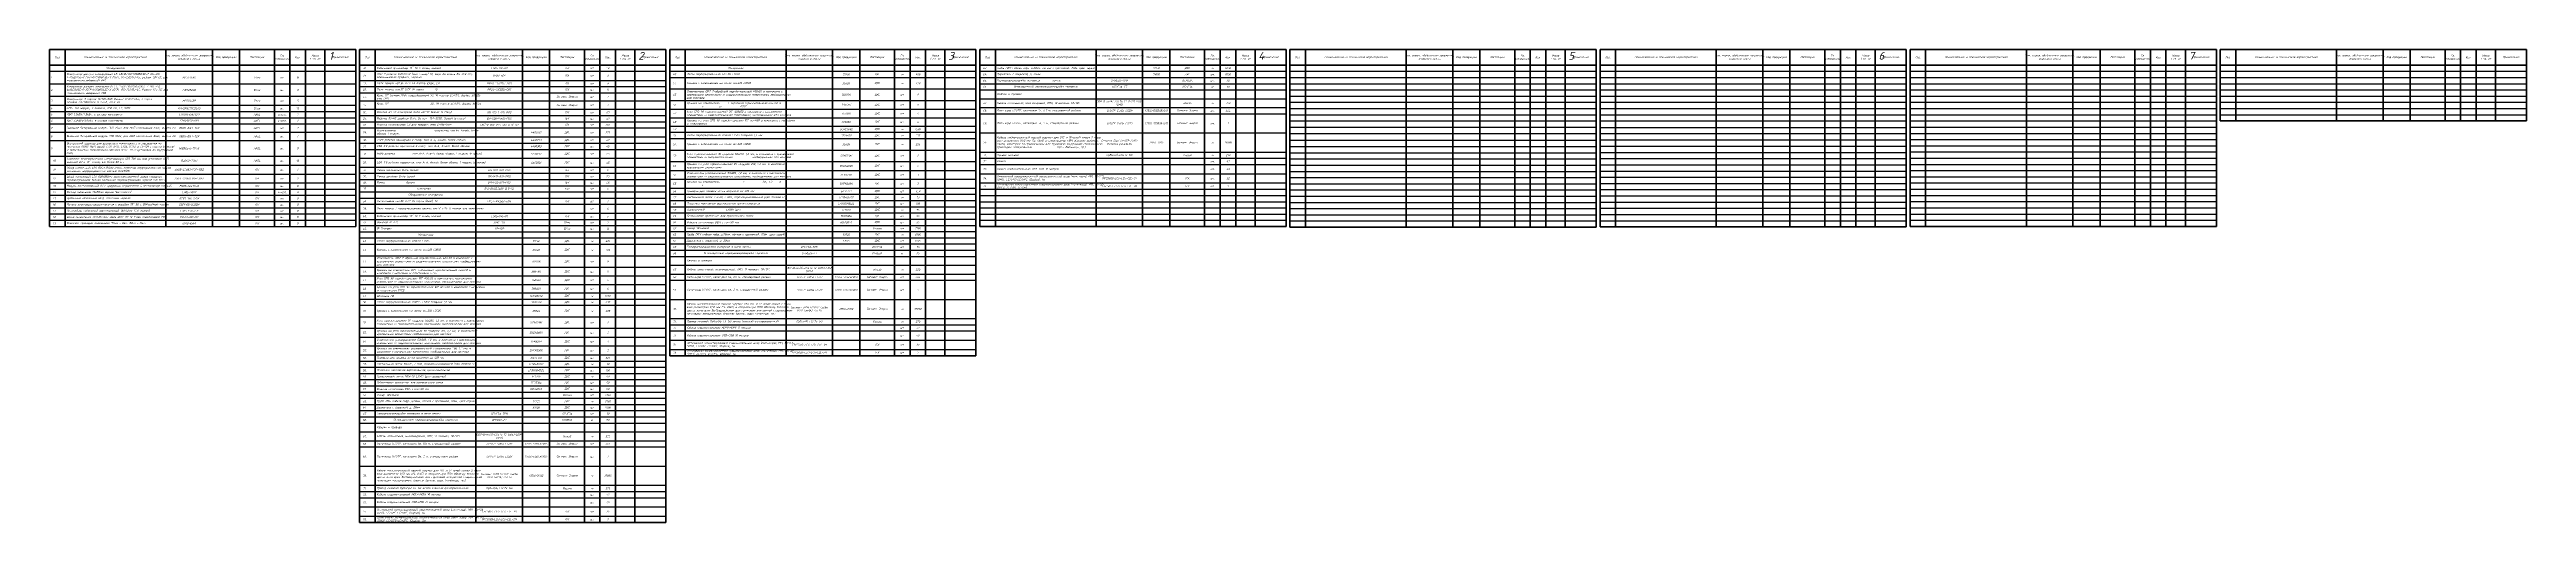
# Model space of a CAD drawing. Header units: millimetres. Extents: x 0 to 3195, y -378 to 232.
import ezdxf

# ---------------------------------------------------------------- set-up
doc = ezdxf.new("R2010")
doc.units = ezdxf.units.MM
doc.layers.get('Defpoints').update_dxf_attribs({"color": 42})
doc.styles.add('ISOCPEUR', font='isocpeui.ttf', dxfattribs={"height": 250})

# ---------------------------------------------------------------- blocks, each defined once
blk = doc.blocks.new('*T1')
at = {"color": 0, "linetype": 'ByBlock', "lineweight": 70, "transparency": 16777216}
for p, q in [((0, 0), (395, 0)), ((0, 0), (0, -227.9)), ((20, 0), (20, -227.9)), ((150, 0), (150, -227.9)), ((210, 0), (210, -227.9)), ((245, 0), (245, -227.9)), ((290, 0), (290, -227.9)), ((310, 0), (310, -227.9)), ((330, 0), (330, -227.9)), ((355, 0), (355, -227.9)), ((395, 0), (395, -227.9)), ((400, 0), (795, 0)), ((400, 0), (400, -234.9)), ((420, 0), (420, -234.9)), ((550, 0), (550, -234.9)), ((610, 0), (610, -234.9)), ((645, 0), (645, -234.9)), ((690, 0), (690, -234.9)), ((710, 0), (710, -234.9)), ((730, 0), (730, -234.9)), ((755, 0), (755, -234.9)), ((795, 0), (795, -234.9)), ((800, 0), (1195, 0)), ((800, 0), (800, -234.6)), ((820, 0), (820, -234.6)), ((950, 0), (950, -234.6)), ((1010, 0), (1010, -234.6)), ((1045, 0), (1045, -234.6)), ((1090, 0), (1090, -234.6)), ((1110, 0), (1110, -234.6)), ((1130, 0), (1130, -234.6)), ((1155, 0), (1155, -234.6)), ((1195, 0), (1195, -234.6)), ((1200, 0), (1595, 0)), ((1200, 0), (1200, -228.1)), ((1220, 0), (1220, -228.1)), ((1350, 0), (1350, -228.1)), ((1410, 0), (1410, -228.1)), ((1445, 0), (1445, -228.1)), ((1490, 0), (1490, -228.1)), ((1510, 0), (1510, -228.1)), ((1530, 0), (1530, -228.1)), ((1555, 0), (1555, -228.1)), ((1595, 0), (1595, -228.1)), ((1600, 0), (1995, 0)), ((1600, 0), (1600, -229)), ((1620, 0), (1620, -229)), ((1750, 0), (1750, -229)), ((1810, 0), (1810, -229)), ((1845, 0), (1845, -229)), ((1890, 0), (1890, -229)), ((1910, 0), (1910, -229)), ((1930, 0), (1930, -229)), ((1955, 0), (1955, -229)), ((1995, 0), (1995, -229)), ((2000, 0), (2395, 0)), ((2000, 0), (2000, -228.6)), ((2020, 0), (2020, -228.6)), ((2150, 0), (2150, -228.6)), ((2210, 0), (2210, -228.6)), ((2245, 0), (2245, -228.6)), ((2290, 0), (2290, -228.6)), ((2310, 0), (2310, -228.6)), ((2330, 0), (2330, -228.6)), ((2355, 0), (2355, -228.6)), ((2395, 0), (2395, -228.6)), ((2400, 0), (2795, 0)), ((2400, 0), (2400, -228)), ((2420, 0), (2420, -228)), ((2550, 0), (2550, -228)), ((2610, 0), (2610, -228)), ((2645, 0), (2645, -228)), ((2690, 0), (2690, -228)), ((2710, 0), (2710, -228)), ((2730, 0), (2730, -228)), ((2755, 0), (2755, -228)), ((2795, 0), (2795, -228)), ((2800, 0), (3195, 0)), ((2800, 0), (2800, -92)), ((2820, 0), (2820, -92)), ((2950, 0), (2950, -92)), ((3010, 0), (3010, -92)), ((3045, 0), (3045, -92)), ((3090, 0), (3090, -92)), ((3110, 0), (3110, -92)), ((3130, 0), (3130, -92)), ((3155, 0), (3155, -92)), ((3195, 0), (3195, -92)), ((0, -20), (395, -20)), ((2800, -92), (3195, -92))]:
    blk.add_line(p, q, dxfattribs=at)
at = {"color": 0, "linetype": 'ByBlock', "lineweight": 25, "transparency": 16777216}
for p, q in [((0, -28), (395, -28)), ((400, -20), (795, -20)), ((400, -28), (795, -28)), ((800, -20), (1195, -20)), ((800, -28), (1195, -28)), ((1200, -20), (1595, -20)), ((1200, -28), (1595, -28)), ((1600, -20), (1995, -20)), ((1600, -28), (1995, -28)), ((2000, -20), (2395, -20)), ((2000, -28), (2395, -28)), ((2400, -20), (2795, -20)), ((2400, -28), (2795, -28)), ((2800, -20), (3195, -20)), ((2800, -28), (3195, -28)), ((0, -44.1), (395, -44.1)), ((0, -60.2), (395, -60.2)), ((400, -39.7), (795, -39.7)), ((400, -47.7), (795, -47.7)), ((400, -55.7), (795, -55.7)), ((800, -36), (1195, -36)), ((800, -50.8), (1195, -50.8)), ((1200, -36), (1595, -36)), ((1200, -44), (1595, -44)), ((1200, -52), (1595, -52)), ((1200, -63.4), (1595, -63.4)), ((1600, -36), (1995, -36)), ((1600, -44), (1995, -44)), ((1600, -52), (1995, -52)), ((1600, -60), (1995, -60)), ((2000, -36), (2395, -36)), ((2000, -44), (2395, -44)), ((2000, -52), (2395, -52)), ((2000, -60), (2395, -60)), ((2400, -36), (2795, -36)), ((2400, -44), (2795, -44)), ((2400, -52), (2795, -52)), ((2400, -60), (2795, -60)), ((2800, -36), (3195, -36)), ((2800, -44), (3195, -44)), ((2800, -52), (3195, -52)), ((2800, -60), (3195, -60)), ((0, -71.8), (395, -71.8)), ((0, -79.8), (395, -79.8)), ((0, -87.8), (395, -87.8)), ((0, -95.8), (395, -95.8)), ((400, -66.3), (795, -66.3)), ((400, -77), (795, -77)), ((400, -85), (795, -85)), ((400, -93), (795, -93)), ((800, -65.7), (1195, -65.7)), ((800, -76.8), (1195, -76.8)), ((800, -88), (1195, -88)), ((1200, -74.8), (1595, -74.8)), ((1200, -82.8), (1595, -82.8)), ((1600, -68), (1995, -68)), ((1600, -76), (1995, -76)), ((1600, -84), (1995, -84)), ((1600, -92), (1995, -92)), ((2000, -68), (2395, -68)), ((2000, -76), (2395, -76)), ((2000, -84), (2395, -84)), ((2000, -92), (2395, -92)), ((2400, -68), (2795, -68)), ((2400, -76), (2795, -76)), ((2400, -84), (2795, -84)), ((2400, -92), (2795, -92)), ((2800, -68), (3195, -68)), ((2800, -76), (3195, -76)), ((2800, -84), (3195, -84)), ((0, -106.5), (395, -106.5)), ((0, -117.2), (395, -117.2)), ((400, -101), (795, -101)), ((400, -112.7), (795, -112.7)), ((400, -120.7), (795, -120.7)), ((800, -98.7), (1195, -98.7)), ((800, -106.7), (1195, -106.7)), ((800, -114.7), (1195, -114.7)), ((1200, -107.5), (1595, -107.5)), ((1600, -100), (1995, -100)), ((1600, -108.4), (1995, -108.4)), ((1600, -116.8), (1995, -116.8)), ((1600, -125), (1995, -125)), ((2000, -100.4), (2395, -100.4)), ((2000, -108.4), (2395, -108.4)), ((2000, -116.4), (2395, -116.4)), ((2000, -124.4), (2395, -124.4)), ((2400, -100), (2795, -100)), ((2400, -108), (2795, -108)), ((2400, -116), (2795, -116)), ((2400, -124), (2795, -124)), ((0, -137.4), (395, -137.4)), ((0, -149.1), (395, -149.1)), ((400, -128.7), (795, -128.7)), ((400, -140.1), (795, -140.1)), ((400, -151.5), (795, -151.5)), ((400, -159.5), (795, -159.5)), ((800, -129.5), (1195, -129.5)), ((800, -144.3), (1195, -144.3)), ((800, -155.8), (1195, -155.8)), ((1200, -132.2), (1595, -132.2)), ((1200, -140.2), (1595, -140.2)), ((1200, -148.2), (1595, -148.2)), ((1600, -133), (1995, -133)), ((1600, -141), (1995, -141)), ((1600, -149), (1995, -149)), ((1600, -157), (1995, -157)), ((2000, -132.6), (2395, -132.6)), ((2000, -140.6), (2395, -140.6)), ((2000, -148.6), (2395, -148.6)), ((2000, -156.6), (2395, -156.6)), ((2400, -132), (2795, -132)), ((2400, -140), (2795, -140)), ((2400, -148), (2795, -148)), ((2400, -156), (2795, -156)), ((0, -160.5), (395, -160.5)), ((0, -171.9), (395, -171.9)), ((0, -179.9), (395, -179.9)), ((0, -187.9), (395, -187.9)), ((400, -167.5), (795, -167.5)), ((400, -175.5), (795, -175.5)), ((400, -183.5), (795, -183.5)), ((400, -191.5), (795, -191.5)), ((800, -167.2), (1195, -167.2)), ((800, -178.6), (1195, -178.6)), ((800, -186.6), (1195, -186.6)), ((1200, -160.1), (1595, -160.1)), ((1200, -172), (1595, -172)), ((1200, -180.1), (1595, -180.1)), ((1200, -188.1), (1595, -188.1)), ((1600, -165), (1995, -165)), ((1600, -173), (1995, -173)), ((1600, -181), (1995, -181)), ((1600, -189), (1995, -189)), ((2000, -164.6), (2395, -164.6)), ((2000, -172.6), (2395, -172.6)), ((2000, -180.6), (2395, -180.6)), ((2000, -188.6), (2395, -188.6)), ((2400, -164), (2795, -164)), ((2400, -172), (2795, -172)), ((2400, -180), (2795, -180)), ((2400, -188), (2795, -188)), ((0, -195.9), (395, -195.9)), ((0, -203.9), (395, -203.9)), ((0, -211.9), (395, -211.9)), ((0, -219.9), (395, -219.9)), ((400, -199.5), (795, -199.5)), ((400, -210.9), (795, -210.9)), ((400, -218.9), (795, -218.9)), ((800, -194.6), (1195, -194.6)), ((800, -202.6), (1195, -202.6)), ((800, -210.6), (1195, -210.6)), ((800, -218.6), (1195, -218.6)), ((1200, -196.1), (1595, -196.1)), ((1200, -204.1), (1595, -204.1)), ((1200, -212.1), (1595, -212.1)), ((1200, -220.1), (1595, -220.1)), ((1600, -197), (1995, -197)), ((1600, -205), (1995, -205)), ((1600, -213), (1995, -213)), ((1600, -221), (1995, -221)), ((2000, -196.6), (2395, -196.6)), ((2000, -204.6), (2395, -204.6)), ((2000, -212.6), (2395, -212.6)), ((2000, -220.6), (2395, -220.6)), ((2400, -196), (2795, -196)), ((2400, -204), (2795, -204)), ((2400, -212), (2795, -212)), ((2400, -220), (2795, -220)), ((0, -227.9), (395, -227.9)), ((400, -226.9), (795, -226.9)), ((400, -234.9), (795, -234.9)), ((800, -226.6), (1195, -226.6)), ((800, -234.6), (1195, -234.6)), ((1200, -228.1), (1595, -228.1)), ((1600, -229), (1995, -229)), ((2000, -228.6), (2395, -228.6)), ((2400, -228), (2795, -228))]:
    blk.add_line(p, q, dxfattribs=at)
at = {"transparency": 16777216, "char_height": 2.5, "style": 'ISOCPEUR'}
for s, insert, width, attachment_point in [('Поз.', (10, -10), 19, 5), ('Коммутатор доступа стекируемый L3: 48х10/100/1000BASE-T (RJ-45), 4х10GBASE-R (SFP+)/1000BASE-X (SFP), RS-232/RJ-45, разъем 12V DC для подключения резервной АКБ', (22, -36), 126, 4), ('Наименование и техническая характеристика', (85, -10), 125, 5), ('Оборудование', (85, -24), 126, 5), ('Тип, марка, обозначение документа, опросного листа', (180, -10), 59, 5), ('Код продукции', (227.5, -10), 34, 5), ('Поставщик', (267.5, -10), 44, 5), ('Ед. измерения', (300, -10), 19, 5), ('Кол.', (320, -10), 19, 5), ('Масса\\P1 ед. кг', (342.5, -10), 24, 5), ('Примечание', (375, -10), 39, 5), ('20.\xa0\xa0 \xa0', (410, -24), 19.8, 5), ('Поз.', (410, -10), 19, 5), ('Кабельный органайзер 19" 1U 5 колец черный', (422, -24), 126, 4), ('PDU 9 розеток DIN49440 (нем. станд.) 1U, шнур 2м вилка IEC 320 C14, алюминиевый профиль, черный', (422, -33.8), 126, 4), ('Наименование и техническая характеристика', (485, -10), 125, 5), ('Тип, марка, обозначение документа, опросного листа', (580, -10), 59, 5), ('CO05-1M5RM', (580, -24), 56, 5), ('Код продукции', (627.5, -10), 34, 5), ('Поставщик', (667.5, -10), 44, 5), ('ITK', (667.5, -24), 41, 5), ('Ед. измерения', (700, -10), 19, 5), ('шт.', (700, -24), 16, 5), ('Кол.', (720, -10), 19, 5), ('28', (720, -24), 16, 5), ('Масса\\P1 ед. кг', (742.5, -10), 24, 5), ('Примечание', (775, -10), 39, 5), ('43.\xa0\xa0 \xa0', (810, -32), 19.8, 5), ('Поз.', (810, -10), 19, 5), ('Лоток перфорированный 400х50 L3000', (822, -32), 126, 4), ('Наименование и техническая характеристика', (885, -10), 125, 5), ('Материалы', (885, -24), 126, 5), ('Тип, марка, обозначение документа, опросного листа', (980, -10), 59, 5), ('Код продукции', (1027.5, -10), 34, 5), ('35266', (1027.5, -32), 31, 5), ('Поставщик', (1067.5, -10), 44, 5), ('ДКС', (1067.5, -32), 41, 5), ('Ед. измерения', (1100, -10), 19, 5), ('м', (1100, -32), 16, 5), ('Кол.', (1120, -10), 19, 5), ('400', (1120, -32), 16, 5), ('Масса\\P1 ед. кг', (1142.5, -10), 24, 5), ('Примечание', (1175, -10), 39, 5), ('64.\xa0\xa0 \xa0', (1210, -32), 19.8, 5), ('63.\xa0\xa0 \xa0', (1210, -24), 19.8, 5), ('Поз.', (1210, -10), 19, 5), ('Держатель с защелкой, д. 20мм', (1222, -32), 126, 4), ('Труба ПВХ гибкая гофр. д.20мм, лёгкая с протяжкой, 100м, цвет серый', (1222, -24), 126, 4), ('Наименование и техническая характеристика', (1285, -10), 125, 5), ('Тип, марка, обозначение документа, опросного листа', (1380, -10), 59, 5), ('Код продукции', (1427.5, -10), 34, 5), ('51020', (1427.5, -32), 31, 5), ('91920', (1427.5, -24), 31, 5), ('Поставщик', (1467.5, -10), 44, 5), ('ДКС', (1467.5, -24), 41, 5), ('ДКС', (1467.5, -32), 41, 5), ('Ед. измерения', (1500, -10), 19, 5), ('шт.', (1500, -32), 16, 5), ('м', (1500, -24), 16, 5), ('8100', (1520, -24), 16, 5), ('8100', (1520, -32), 16, 5), ('Кол.', (1520, -10), 19, 5), ('Масса\\P1 ед. кг', (1542.5, -10), 24, 5), ('Примечание', (1575, -10), 39, 5), ('Поз.', (1610, -10), 19, 5), ('Наименование и техническая характеристика', (1685, -10), 125, 5), ('Тип, марка, обозначение документа, опросного листа', (1780, -10), 59, 5), ('Код продукции', (1827.5, -10), 34, 5), ('Поставщик', (1867.5, -10), 44, 5), ('Ед. измерения', (1900, -10), 19, 5), ('Кол.', (1920, -10), 19, 5), ('Масса\\P1 ед. кг', (1942.5, -10), 24, 5), ('Примечание', (1975, -10), 39, 5), ('Поз.', (2010, -10), 19, 5), ('Наименование и техническая характеристика', (2085, -10), 125, 5), ('Тип, марка, обозначение документа, опросного листа', (2180, -10), 59, 5), ('Код продукции', (2227.5, -10), 34, 5), ('Поставщик', (2267.5, -10), 44, 5), ('Ед. измерения', (2300, -10), 19, 5), ('Кол.', (2320, -10), 19, 5), ('Масса\\P1 ед. кг', (2342.5, -10), 24, 5), ('Примечание', (2375, -10), 39, 5), ('Поз.', (2410, -10), 19, 5), ('Наименование и техническая характеристика', (2485, -10), 125, 5), ('Тип, марка, обозначение документа, опросного листа', (2580, -10), 59, 5), ('Код продукции', (2627.5, -10), 34, 5), ('Поставщик', (2667.5, -10), 44, 5), ('Ед. измерения', (2700, -10), 19, 5), ('Кол.', (2720, -10), 19, 5), ('Масса\\P1 ед. кг', (2742.5, -10), 24, 5), ('Примечание', (2775, -10), 39, 5), ('Поз.', (2810, -10), 19, 5), ('Наименование и техническая характеристика', (2885, -10), 125, 5), ('Тип, марка, обозначение документа, опросного листа', (2980, -10), 59, 5), ('Код продукции', (3027.5, -10), 34, 5), ('Поставщик', (3067.5, -10), 44, 5), ('Ед. измерения', (3100, -10), 19, 5), ('Кол.', (3120, -10), 19, 5), ('Масса\\P1 ед. кг', (3142.5, -10), 24, 5), ('Примечание', (3175, -10), 39, 5), ('2.\xa0\xa0\xa0\xa0\xa0\xa0 \xa0', (10, -52.1), 19.8, 5), ('1.\xa0\xa0\xa0\xa0\xa0\xa0 \xa0', (10, -36), 19.8, 5), ('Коммутатор доступа стекируемый L3: 24х10/100/1000BASE-T (RJ-45), 4х10GBASE-R (SFP+)/1000BASE-X (SFP), RS-232/RJ-45. Разъем 12V DC для подключения резервной АКБ.', (22, -52.1), 126, 4), ('Коммутатор, 8 портов 10/100/1000 Base-T (PoE/PoE+), 2 порта 100Base-FX/1000Base-X (SFP), 220V AC', (22, -66), 126, 4), ('MES2348B', (180, -36), 56, 5), ('MES2324В', (180, -52.1), 56, 5), ('Eltex', (267.5, -36), 41, 5), ('Eltex', (267.5, -52.1), 41, 5), ('шт.', (300, -36), 16, 5), ('шт.', (300, -52.1), 16, 5), ('10', (320, -36), 16, 5), ('3', (320, -52.1), 16, 5), ('24.\xa0\xa0 \xa0', (410, -61), 19.8, 5), ('22.\xa0\xa0 \xa0', (410, -43.7), 19.8, 5), ('23.\xa0\xa0 \xa0', (410, -51.7), 19.8, 5), ('21.\xa0\xa0 \xa0', (410, -33.8), 19.8, 5), ('Кросс 19″ СегментЛАН, предсобранный 1U, 16 портов LC/UPC duplex, 50/125 мкм OM3', (422, -61), 126, 4), ('Патч-панель кат.5E UTP 48 портов (Dual), 2U', (422, -43.7), 126, 4), ('Патч-панель кат.5E UTP 24 порта (Dual), 1U', (422, -51.7), 126, 4), ('PP48-2UC5EU-D05', (580, -43.7), 56, 5), ('PP24-1UC5EU-D05', (580, -51.7), 56, 5), ('PH22-9D2', (580, -33.8), 56, 5), ('Сегмент Энерго', (667.5, -61), 41, 5), ('ITK', (667.5, -33.8), 41, 5), ('ITK', (667.5, -43.7), 41, 5), ('ITK', (667.5, -51.7), 41, 5), ('шт.', (700, -33.8), 16, 5), ('шт.', (700, -43.7), 16, 5), ('шт.', (700, -51.7), 16, 5), ('шт.', (700, -61), 16, 5), ('11', (720, -51.7), 16, 5), ('8', (720, -33.8), 16, 5), ('9', (720, -43.7), 16, 5), ('7', (720, -61), 16, 5), ('44.\xa0\xa0 \xa0', (810, -43.4), 19.8, 5), ('45.\xa0\xa0 \xa0', (810, -58.2), 19.8, 5), ('Ответвитель DPT Т-образный горизонтальный 400х50 в комплекте с крепежными элементами и соединительными пластинами, необходимыми для монтажа', (822, -58.2), 126, 4), ('Крышка с заземлением на лоток осн.400 L3000', (822, -43.4), 126, 4), ('36126K', (1027.5, -58.2), 31, 5), ('35526', (1027.5, -43.4), 31, 5), ('ДКС', (1067.5, -43.4), 41, 5), ('ДКС', (1067.5, -58.2), 41, 5), ('шт.', (1100, -58.2), 16, 5), ('м', (1100, -43.4), 16, 5), ('400', (1120, -43.4), 16, 5), ('9', (1120, -58.2), 16, 5), ('65.\xa0\xa0 \xa0', (1210, -40), 19.8, 5), ('66.\xa0\xa0 \xa0', (1210, -48), 19.8, 5), ('Кабели и провода', (1222, -57.7), 126, 4), ('Терморасширяющийся материал в виде ленты', (1222, -40), 126, 4), ('Огнезащитный терморасширяющийся герметик ', (1285, -48), 126, 5), ('ОГНЕЗА-ТРМ', (1380, -40), 56, 5), ('ОГНЕЗА-ГТ', (1380, -48), 56, 5), ('ОГНЕЗА', (1467.5, -40), 41, 5), ('ОГНЕЗА', (1467.5, -48), 41, 5), ('шт.', (1500, -40), 16, 5), ('кг', (1500, -48), 16, 5), ('30', (1520, -40), 16, 5), ('90', (1520, -48), 16, 5), ('3.\xa0\xa0\xa0\xa0\xa0\xa0 \xa0', (10, -66), 19.8, 5), ('4.\xa0\xa0\xa0\xa0\xa0\xa0 \xa0', (10, -75.8), 19.8, 5), ('5.\xa0\xa0\xa0\xa0\xa0\xa0 \xa0', (10, -83.8), 19.8, 5), ('6.\xa0\xa0\xa0\xa0\xa0\xa0 \xa0', (10, -91.8), 19.8, 5), ('SFP+ 10G модуль, 2 волокна, 850 nm, LC, DDM', (22, -75.8), 126, 4), ('ИБП 1,5кВА/1,5кВт, в составе комплекта:', (22, -83.8), 126, 4), ('ИБП 3,0кВА/3,0кВт, в составе комплекта: ', (22, -91.8), 126, 4), ('FH-SP851TCDL03', (180, -75.8), 56, 5), ('C711015V36/SP1', (180, -83.8), 56, 5), ('C71103V72/SP1', (180, -91.8), 56, 5), ('MES2408P', (180, -66), 56, 5), ('AKEL', (267.5, -83.8), 41, 5), ('AKEL', (267.5, -91.8), 41, 5), ('Eltex', (267.5, -66), 41, 5), ('Eltex', (267.5, -75.8), 41, 5), ('компл.', (300, -83.8), 16, 5), ('компл.', (300, -91.8), 16, 5), ('шт.', (300, -66), 16, 5), ('шт.', (300, -75.8), 16, 5), ('12', (320, -75.8), 16, 5), ('5', (320, -66), 16, 5), ('7', (320, -83.8), 16, 5), ('1', (320, -91.8), 16, 5), ('28.\xa0\xa0 \xa0', (410, -97), 19.8, 5), ('25.\xa0\xa0 \xa0', (410, -71.7), 19.8, 5), ('26.\xa0\xa0 \xa0', (410, -81), 19.8, 5), ('27.\xa0\xa0 \xa0', (410, -89), 19.8, 5), ('Кросс 19″ СегментЛАН, предсобранный 3U, 96 портов LC/UPC duplex, 50/125 мкм OM3', (422, -71.7), 126, 4), ('Розетка RJ-45 одинарная Brite кат.5E белый (в стену)', (422, -81), 126, 4), ('Розетка RJ-45 двойная Brite 5е кат., 10A/250В, белый (в стену)', (422, -89), 126, 4), ('Коробка установочная СЗ для твердых стен D=68х45мм', (422, -97), 126, 4), ('UKT10-068-045-000-A-N-UO', (580, -97), 56, 5), ('BR-K20-1-K01-PRO', (580, -89), 56, 5), ('BR-K10-1-K01-PRO', (580, -81), 56, 5), ('Сегмент Энерго', (667.5, -71.7), 41, 5), ('IEK', (667.5, -81), 41, 5), ('IEK', (667.5, -89), 41, 5), ('IEK', (667.5, -97), 41, 5), ('шт.', (700, -71.7), 16, 5), ('шт.', (700, -81), 16, 5), ('шт.', (700, -89), 16, 5), ('204', (720, -97), 16, 5), ('65', (720, -81), 16, 5), ('47', (720, -89), 16, 5), ('1', (720, -71.7), 16, 5), ('46.\xa0\xa0 \xa0', (810, -71.2), 19.8, 5), ('47.\xa0\xa0 \xa0', (810, -82.4), 19.8, 5), ('48.\xa0\xa0 \xa0', (810, -93.3), 19.8, 5), ('Угол CPO 90 горизонтальный 90° 400х50 в комплекте с крепежными элементами и соединительными пластинами, необходимыми для монтажа', (822, -82.4), 126, 4), ('Крышка на угол CPO 90 горизонтальный 90° осн.400 в комплекте с метизами и пластинами PTCE', (822, -93.3), 126, 4), ('Крышка на ответвитель DPT Т-образный горизонтальный осн.400 в комплекте с метизами и пластинами PTCE', (822, -71.2), 126, 4), ('38046K', (1027.5, -71.2), 31, 5), ('36006K', (1027.5, -82.4), 31, 5), ('38006K', (1027.5, -93.3), 31, 5), ('ДКС', (1067.5, -71.2), 41, 5), ('ДКС', (1067.5, -82.4), 41, 5), ('ДКС', (1067.5, -93.3), 41, 5), ('шт.', (1100, -71.2), 16, 5), ('шт.', (1100, -82.4), 16, 5), ('шт.', (1100, -93.3), 16, 5), ('4', (1120, -82.4), 16, 5), ('4', (1120, -93.3), 16, 5), ('9', (1120, -71.2), 16, 5), ('68.\xa0\xa0 \xa0', (1210, -78.8), 19.8, 5), ('69.\xa0\xa0 \xa0', (1210, -95.2), 19.8, 5), ('67.\xa0\xa0 \xa0', (1210, -69.1), 19.8, 5), ('Кабель оптический, многомодовый, ОМ3, 12 волокон, 50/125', (1222, -69.1), 126, 4), ('Патч-корд U/UTP, категория 5e, 0.5 м, стандартный разъем', (1222, -78.8), 126, 4), ('Патч-корд U/UTP, категория 5e, 2 м, стандартный разъем', (1222, -95.2), 126, 4), ('ОБР-В-нг(А)-LSLTx 12 G.651-400H (OM3)', (1380, -69.1), 56, 5), ('U/UTP Cat5e LSZH', (1380, -78.8), 56, 5), ('U/UTP Cat5e LSZH', (1380, -95.2), 56, 5), ('17516-515RJRJ010', (1427.5, -78.8), 31, 5), ('17516-515RJRJ010', (1427.5, -95.2), 31, 5), ('Сегмент Энерго', (1467.5, -78.8), 41, 5), ('Сегмент Энерго', (1467.5, -95.2), 41, 5), ('Инкаб', (1467.5, -69.1), 41, 5), ('шт.', (1500, -78.8), 16, 5), ('шт.', (1500, -95.2), 16, 5), ('м', (1500, -69.1), 16, 5), ('464', (1520, -78.8), 16, 5), ('320', (1520, -69.1), 16, 5), ('7', (1520, -95.2), 16, 5), ('8.\xa0\xa0\xa0\xa0\xa0\xa0 \xa0', (10, -111.8), 19.8, 5), ('9.\xa0\xa0\xa0\xa0\xa0\xa0 \xa0', (10, -127.3), 19.8, 5), ('7.\xa0\xa0\xa0\xa0\xa0\xa0 \xa0', (10, -101.2), 19.8, 5), ('Внутренний адаптер для удаленного мониторинга и управления по протоколу SNMP ИБП серий C711, N711, С733, R733 и C5-RM с портом Ethernet и возможностью подключения датчика NTFL-711v3 (установка во внутренний слот)', (22, -127.3), 126, 4), ('Внешний батарейный модуль 36В 18Ач, для ИБП исполнение Rack, высота 2U', (22, -101.2), 126, 4), ('Внешний батарейный модуль 72В 18Ач, для ИБП исполнение Rack, высота 2U', (22, -111.8), 126, 4), ('УВБМ-BAT-36V', (180, -101.2), 56, 5), ('УВБМ-BAT-72V', (180, -111.8), 56, 5), ('WEBCard-711v3', (180, -127.3), 56, 5), ('AKEL', (267.5, -101.2), 41, 5), ('AKEL', (267.5, -111.8), 41, 5), ('AKEL', (267.5, -127.3), 41, 5), ('шт.', (300, -101.2), 16, 5), ('шт.', (300, -111.8), 16, 5), ('шт.', (300, -127.3), 16, 5), ('8', (320, -127.3), 16, 5), ('7', (320, -101.2), 16, 5), ('1', (320, -111.8), 16, 5), ('29.\xa0\xa0 \xa0', (410, -106.8), 19.8, 5), ('30.\xa0\xa0 \xa0', (410, -116.7), 19.8, 5), ('31.\xa0\xa0 \xa0', (410, -124.7), 19.8, 5), ('Компьютерная розетка RJ-45 без шторки модульная, кат.5е, Avanti, белое облако, 1 модуль (в лючок)', (422, -106.8), 126, 4), ('HDMI розетка одинарная в стену, тип А-А, Avanti, белое облако', (422, -116.7), 126, 4), ('USB 3.0 розетка одинарная в стену, тип А-А, Avanti, белое облако', (422, -124.7), 126, 4), ('4400253', (627.5, -116.7), 31, 5), ('4400303', (627.5, -124.7), 31, 5), ('4400661', (627.5, -106.8), 31, 5), ('ДКС', (667.5, -106.8), 41, 5), ('ДКС', (667.5, -116.7), 41, 5), ('ДКС', (667.5, -124.7), 41, 5), ('шт.', (700, -97), 16, 5), ('шт.', (700, -106.8), 16, 5), ('шт.', (700, -116.7), 16, 5), ('шт.', (700, -124.7), 16, 5), ('273', (720, -106.8), 16, 5), ('47', (720, -116.7), 16, 5), ('45', (720, -124.7), 16, 5), ('49.\xa0\xa0 \xa0', (810, -102.7), 19.8, 5), ('50.\xa0\xa0 \xa0', (810, -110.7), 19.8, 5), ('51.\xa0\xa0 \xa0', (810, -122.1), 19.8, 5), ('Лоток перфорированный 200х50 L3000 толщина 1,0 мм', (822, -110.7), 126, 4), ('Шпилька М6', (822, -102.7), 126, 4), ('Крышка с заземлением на лоток осн.200 L3000', (822, -122.1), 126, 4), ('SCM20602', (1027.5, -102.7), 31, 5), ('3526410', (1027.5, -110.7), 31, 5), ('35524', (1027.5, -122.1), 31, 5), ('ДКС', (1067.5, -102.7), 41, 5), ('ДКС', (1067.5, -110.7), 41, 5), ('ДКС', (1067.5, -122.1), 41, 5), ('м', (1100, -102.7), 16, 5), ('м', (1100, -110.7), 16, 5), ('м', (1100, -122.1), 16, 5), ('1200', (1120, -102.7), 16, 5), ('235', (1120, -110.7), 16, 5), ('235', (1120, -122.1), 16, 5), ('70.\xa0\xa0 \xa0', (1210, -119.8), 19.8, 5), ('Кабель низкотоксичный парной скрутки для СКС и IP-сетей имеет 2 пары жил диаметром 0,52 мм (24 AWG) и специальную ПВХ оболочку зелёного цвета, категория 5e.Предназначен для групповой внутренней стационарной прокладки насоциальных объектах (школы, сады, больницы, пр.). ', (1222, -119.8), 126, 4), ('Сегмент ЛАН U/UTP Cat5e PVCLSнг(А)-LSLTx', (1380, -119.8), 56, 5), ('11516-31112', (1427.5, -119.8), 31, 5), ('Сегмент Энерго', (1467.5, -119.8), 41, 5), ('м', (1500, -119.8), 16, 5), ('19800', (1520, -119.8), 16, 5), ('10.\xa0\xa0 \xa0', (10, -143.2), 19.8, 5), ('11.\xa0\xa0 \xa0', (10, -154.8), 19.8, 5), ('Шкаф напольный 42U 800х1200мм дверь передняя перфорированная задняя распашная перфорированная черный RAL9005', (22, -154.8), 126, 4), ('Комплект телескопических направляющих 450-700 мм для установки ИБП высотой 2U в 19" стойку (не более 80 кг)', (22, -143.2), 126, 4), ('LN05-42U82-P2P-SBZ', (180, -154.8), 56, 5), ('RailKit-711v1', (180, -143.2), 56, 5), ('AKEL', (267.5, -143.2), 41, 5), ('ITK', (267.5, -154.8), 41, 5), ('шт.', (300, -143.2), 16, 5), ('шт.', (300, -154.8), 16, 5), ('16', (320, -143.2), 16, 5), ('1', (320, -154.8), 16, 5), ('34.\xa0\xa0 \xa0', (410, -155.5), 19.8, 5), ('32.\xa0\xa0 \xa0', (410, -134.4), 19.8, 5), ('33.\xa0\xa0 \xa0', (410, -145.8), 19.8, 5), ('HDMI розетка модульная, тип А-А, Avanti, белое облако, 1 модуль (в лючок)', (422, -134.4), 126, 4), ('Рамка одинарная Brite белый ', (422, -155.5), 126, 4), ('USB 3.0 розетка модульная, тип А-А, Avanti, белое облако, 1 модуль (в лючок)', (422, -145.8), 126, 4), ('BR-M12-K01-PRO', (580, -155.5), 56, 5), ('4400251', (627.5, -134.4), 31, 5), ('4400301', (627.5, -145.8), 31, 5), ('ДКС', (667.5, -134.4), 41, 5), ('ДКС', (667.5, -145.8), 41, 5), ('IEK', (667.5, -155.5), 41, 5), ('шт.', (700, -134.4), 16, 5), ('шт.', (700, -145.8), 16, 5), ('шт.', (700, -155.5), 16, 5), ('45', (720, -134.4), 16, 5), ('45', (720, -145.8), 16, 5), ('14', (720, -155.5), 16, 5), ('52.\xa0\xa0 \xa0', (810, -136.9), 19.8, 5), ('53.\xa0\xa0 \xa0', (810, -150), 19.8, 5), ('Угол горизонтальный 90 градусов 50х200, 1,2 мм, в комплекте с крепежными элементами и соединительными пластинами, необходимыми для монтажа', (822, -136.9), 126, 4), ('Ответвитель универсальный 50х200, 1,2 мм, в комплекте с крепежными элементами и соединительными пластинами, необходимыми для монтажа', (822, -161.5), 126, 4), ('Крышка на угол горизонтальный 90 градусов 200, 1,2 мм, в комплекте с крепежными элементами необходимыми для монтажа', (822, -150), 126, 4), ('SKDN200K', (1027.5, -150), 31, 5), ('SDN520K', (1027.5, -136.9), 31, 5), ('ДКС', (1067.5, -136.9), 41, 5), ('ДКС', (1067.5, -150), 41, 5), ('шт.', (1100, -136.9), 16, 5), ('шт.', (1100, -150), 16, 5), ('2', (1120, -136.9), 16, 5), ('2', (1120, -150), 16, 5), ('72.\xa0\xa0 \xa0', (1210, -144.2), 19.8, 5), ('73.\xa0\xa0 \xa0', (1210, -154.1), 19.8, 5), ('71.\xa0\xa0 \xa0', (1210, -136.2), 19.8, 5), ('Провод силовой ПуВнг(А)-LS 1х6 желто-зеленый однопроволочный', (1222, -136.2), 126, 4), ('Кабель соединительный HDMI-HDMI 10 метров', (1222, -144.2), 126, 4), ('Кабель соединительный USB-USB 10 метров', (1222, -154.1), 126, 4), ('ПуВнг(А)-LSLTx 1х6', (1380, -136.2), 56, 5), ('Россия', (1467.5, -136.2), 41, 5), ('шт.', (1500, -144.2), 16, 5), ('шт.', (1500, -154.1), 16, 5), ('м', (1500, -136.2), 16, 5), ('270', (1520, -136.2), 16, 5), ('47', (1520, -144.2), 16, 5), ('49', (1520, -154.1), 16, 5), ('14.\xa0\xa0 \xa0', (10, -183.9), 19.8, 5), ('12.\xa0\xa0 \xa0', (10, -166.2), 19.8, 5), ('13.\xa0\xa0 \xa0', (10, -175.9), 19.8, 5), ('15.\xa0\xa0 \xa0', (10, -191.9), 19.8, 5), ('Шкаф напольный 42U 600х800мм укомплектованный дверь передняя перфорированная задняя распашная перфорированная черный RAL9005', (22, -166.2), 126, 4), ('Модуль вентиляторный 1U с цифровым термостатом 4 вентилятора черный', (22, -175.9), 126, 4), ('Кольцо кабельное 70х88мм черное (4шт/компл)', (22, -183.9), 126, 4), ('Щеточный кабельный ввод 390х115мм черный', (22, -191.9), 126, 4), ('LN05-42U68-P2P-SBZ', (180, -166.2), 56, 5), ('BE05-390-115M', (180, -191.9), 56, 5), ('FM05-1U4TS-R', (180, -175.9), 56, 5), ('CR05-7088', (180, -183.9), 56, 5), ('ITK', (267.5, -166.2), 41, 5), ('ITK', (267.5, -175.9), 41, 5), ('ITK', (267.5, -183.9), 41, 5), ('ITK', (267.5, -191.9), 41, 5), ('компл.', (300, -183.9), 16, 5), ('шт.', (300, -166.2), 16, 5), ('шт.', (300, -175.9), 16, 5), ('шт.', (300, -191.9), 16, 5), ('8', (320, -175.9), 16, 5), ('8', (320, -183.9), 16, 5), ('8', (320, -191.9), 16, 5), ('7', (320, -166.2), 16, 5), ('35.\xa0\xa0 \xa0', (410, -163.5), 19.8, 5), ('36.\xa0\xa0 \xa0', (410, -171.5), 19.8, 5), ('37.\xa0\xa0 \xa0', (410, -179.5), 19.8, 5), ('Рамка двойная Brite белый ', (422, -163.5), 126, 4), ('Рамка тройная Brite белый ', (422, -171.5), 126, 4), ('IP-камера видеонаблюдения купольная', (422, -179.5), 126, 4), ('Оборудование телефонии', (485, -187.5), 126, 5), ('RVi-2NCD2489 (2.8-12)', (580, -179.5), 56, 5), ('BR-M22-K01-PRO', (580, -163.5), 56, 5), ('BR-M32-K01-PRO', (580, -171.5), 56, 5), ('RVI', (667.5, -179.5), 41, 5), ('IEK', (667.5, -163.5), 41, 5), ('IEK', (667.5, -171.5), 41, 5), ('шт.', (700, -163.5), 16, 5), ('шт.', (700, -171.5), 16, 5), ('шт.', (700, -179.5), 16, 5), ('23', (720, -163.5), 16, 5), ('48', (720, -171.5), 16, 5), ('6', (720, -179.5), 16, 5), ('54.\xa0\xa0 \xa0', (810, -161.5), 19.8, 5), ('55.\xa0\xa0 \xa0', (810, -172.9), 19.8, 5), ('56.\xa0\xa0 \xa0', (810, -182.6), 19.8, 5), ('57.\xa0\xa0 \xa0', (810, -190.6), 19.8, 5), ('Лестничный лоток 50х400, L3000, горячеоцинкованный (для стояков СС)', (822, -190.6), 126, 4), ('Крышка на ответвитель универсальный с основанием 200, 1,2 мм, в комплекте с крепежными элементами необходимыми для монтажа', (822, -172.9), 126, 4), ('Траверса для подвеса лотка шириной до 400 мм', (822, -182.6), 126, 4), ('LL5040HDZ', (1027.5, -190.6), 31, 5), ('SKFN200K', (1027.5, -172.9), 31, 5), ('SFN520K', (1027.5, -161.5), 31, 5), ('BST4140', (1027.5, -182.6), 31, 5), ('ДКС', (1067.5, -161.5), 41, 5), ('ДКС', (1067.5, -172.9), 41, 5), ('ДКС', (1067.5, -182.6), 41, 5), ('ДКС', (1067.5, -190.6), 41, 5), ('шт.', (1100, -161.5), 16, 5), ('шт.', (1100, -172.9), 16, 5), ('шт.', (1100, -182.6), 16, 5), ('м', (1100, -190.6), 16, 5), ('520', (1120, -182.6), 16, 5), ('30', (1120, -190.6), 16, 5), ('3', (1120, -161.5), 16, 5), ('3', (1120, -172.9), 16, 5), ('74.\xa0\xa0 \xa0', (1210, -166), 19.8, 5), ('75.\xa0\xa0 \xa0', (1210, -176.1), 19.8, 5), ('Оптический коммутационный соединительный шнур (патч-корд), MM, 50/125 (OM3), LC/UPC-LC/UPC, (Duplex), 1м', (1222, -166), 126, 4), ('Оптический коммутационный соединительный шнур (патч-корд), MM, 50/125 (OM3), LC/UPC-LC/UPC, (Duplex), 3м', (1222.5, -176.1), 125, 4), ('FPC5003-LCU-LCU-C2L-3M', (1380, -176.1), 59.8, 5), ('FPC5003-LCU-LCU-C2L-1M', (1380, -166), 56, 5), ('ITK', (1467.5, -166), 41, 5), ('ITK', (1467.5, -176.1), 44, 5), ('шт.', (1500, -166), 16, 5), ('шт.', (1500, -176.1), 19.8, 5), ('22', (1520, -166), 16, 5), ('7', (1520, -176.1), 19.8, 5), ('18.\xa0\xa0 \xa0', (10, -215.9), 19.8, 5), ('16.\xa0\xa0 \xa0', (10, -199.9), 19.8, 5), ('17.\xa0\xa0 \xa0', (10, -207.9), 19.8, 5), ('19.\xa0\xa0 \xa0', (10, -223.9), 19.8, 5), ('Панель электрораспределительная с вырезом 19" 3U с DIN-рейкой черная', (22, -199.9), 126, 4), ('Органайзер кабельный вертикальный 150х12мм 42U черный', (22, -207.9), 126, 4), ('Шина заземления 483х25x3мм медь ШМТ М1 12 точек подключения М6', (22, -215.9), 126, 4), ('Комплект проводов заземления (50cм - 6шт; 80cм - 3шт)', (22, -223.9), 126, 4), ('EDPM05-3U22M', (180, -199.9), 56, 5), ('CO05-15042-R', (180, -207.9), 56, 5), ('ER-12-325-M1', (180, -215.9), 56, 5), ('ER12-6568', (180, -223.9), 56, 5), ('ITK', (267.5, -199.9), 41, 5), ('ITK', (267.5, -207.9), 41, 5), ('ITK', (267.5, -215.9), 41, 5), ('ITK', (267.5, -223.9), 41, 5), ('шт.', (300, -199.9), 16, 5), ('шт.', (300, -207.9), 16, 5), ('шт.', (300, -215.9), 16, 5), ('шт.', (300, -223.9), 16, 5), ('16', (320, -207.9), 16, 5), ('8', (320, -199.9), 16, 5), ('8', (320, -215.9), 16, 5), ('8', (320, -223.9), 16, 5), ('38.\xa0\xa0 \xa0', (410, -195.5), 19.8, 5), ('39.\xa0\xa0 \xa0', (410, -205.2), 19.8, 5), ('40.\xa0\xa0 \xa0', (410, -214.9), 19.8, 5), ('41.\xa0\xa0 \xa0', (410, -222.9), 19.8, 5), ('Патч-панель кат.5E UTP 24 порта (Dual), 1U', (422, -195.5), 126, 4), ('Патч-панель / коммутационная панель кат.5E UTP 8 портов для телефонии', (422, -205.2), 126, 4), ('Кабельный органайзер 19" 1U 5 колец черный', (422, -214.9), 126, 4), ('Офисная IP АТС', (422, -222.9), 126, 4), ('PP24-1UC5EU-D05', (580, -195.5), 56, 5), ('CO05-1M5RM', (580, -214.9), 56, 5), ('SMG-200', (580, -222.9), 56, 5), ('Eltex', (667.5, -222.9), 41, 5), ('ITK', (667.5, -195.5), 41, 5), ('ITK', (667.5, -214.9), 41, 5), ('шт.', (700, -195.5), 16, 5), ('шт.', (700, -205.2), 16, 5), ('шт.', (700, -214.9), 16, 5), ('шт.', (700, -222.9), 16, 5), ('5', (720, -214.9), 16, 5), ('4', (720, -205.2), 16, 5), ('1', (720, -195.5), 16, 5), ('1', (720, -222.9), 16, 5), ('58.\xa0\xa0 \xa0', (810, -198.6), 19.8, 5), ('59.\xa0\xa0 \xa0', (810, -206.6), 19.8, 5), ('60.\xa0\xa0 \xa0', (810, -214.6), 19.8, 5), ('61.\xa0\xa0 \xa0', (810, -222.6), 19.8, 5), ('Пластина монтажная вертикальная, цинк-ламельная', (822, -198.6), 126, 4), ('Проволочный лоток 100х400 L3000 (для серверных)', (822, -206.6), 126, 4), ('Безвинтовое крепление для проволочного лотка', (822, -214.6), 126, 4), ('Консоль потолочная BBA с осн.400 мм', (822, -222.6), 126, 4), ('LP3000HDZL', (1027.5, -198.6), 31, 5), ('BBA2040', (1027.5, -222.6), 31, 5), ('FC37304', (1027.5, -214.6), 31, 5), ('FC1040', (1027.5, -206.6), 31, 5), ('ДКС', (1067.5, -198.6), 41, 5), ('ДКС', (1067.5, -206.6), 41, 5), ('ДКС', (1067.5, -214.6), 41, 5), ('ДКС', (1067.5, -222.6), 41, 5), ('шт.', (1100, -198.6), 16, 5), ('шт.', (1100, -214.6), 16, 5), ('шт.', (1100, -222.6), 16, 5), ('м', (1100, -206.6), 16, 5), ('100', (1120, -198.6), 16, 5), ('50', (1120, -214.6), 16, 5), ('50', (1120, -222.6), 16, 5), ('90', (1120, -206.6), 16, 5), ('42.\xa0\xa0 \xa0', (410, -230.9), 19.8, 5), ('IP-Телефон ', (422, -230.9), 126, 4), ('VP-15P', (580, -230.9), 56, 5), ('Eltex', (667.5, -230.9), 41, 5), ('шт.', (700, -230.9), 16, 5), ('16', (720, -230.9), 16, 5), ('62.\xa0\xa0 \xa0', (810, -230.6), 19.8, 5), ('Анкер забивной ', (822, -230.6), 126, 4), ('Россия', (1067.5, -230.6), 41, 5), ('шт.', (1100, -230.6), 16, 5), ('1700', (1120, -230.6), 16, 5)]:
    blk.add_mtext(s, dxfattribs=dict(at, insert=insert, width=width, attachment_point=attachment_point))
blk = doc.blocks.new('*T56')
at = {"color": 0, "linetype": 'ByBlock', "lineweight": 70, "transparency": 16777216}
for p, q in [((0, 0), (395, 0)), ((0, 0), (0, -609.6)), ((20, 0), (20, -609.6)), ((150, 0), (150, -609.6)), ((210, 0), (210, -609.6)), ((245, 0), (245, -609.6)), ((290, 0), (290, -609.6)), ((310, 0), (310, -609.6)), ((330, 0), (330, -609.6)), ((355, 0), (355, -609.6)), ((395, 0), (395, -609.6)), ((0, -20), (395, -20)), ((0, -609.6), (395, -609.6))]:
    blk.add_line(p, q, dxfattribs=at)
at = {"color": 0, "linetype": 'ByBlock', "lineweight": 25, "transparency": 16777216}
for p, q in [((0, -28), (395, -28)), ((0, -39.7), (395, -39.7)), ((0, -47.7), (395, -47.7)), ((0, -55.7), (395, -55.7)), ((0, -66.3), (395, -66.3)), ((0, -77), (395, -77)), ((0, -85), (395, -85)), ((0, -93), (395, -93)), ((0, -101), (395, -101)), ((0, -112.7), (395, -112.7)), ((0, -120.7), (395, -120.7)), ((0, -128.7), (395, -128.7)), ((0, -140.1), (395, -140.1)), ((0, -151.5), (395, -151.5)), ((0, -159.5), (395, -159.5)), ((0, -167.5), (395, -167.5)), ((0, -175.5), (395, -175.5)), ((0, -183.5), (395, -183.5)), ((0, -191.5), (395, -191.5)), ((0, -199.5), (395, -199.5)), ((0, -210.9), (395, -210.9)), ((0, -218.9), (395, -218.9)), ((0, -226.9), (395, -226.9)), ((0, -234.9), (395, -234.9)), ((0, -242.9), (395, -242.9)), ((0, -250.9), (395, -250.9)), ((0, -265.8), (395, -265.8)), ((0, -280.6), (395, -280.6)), ((0, -291.8), (395, -291.8)), ((0, -302.9), (395, -302.9)), ((0, -313.6), (395, -313.6)), ((0, -321.6), (395, -321.6)), ((0, -329.6), (395, -329.6)), ((0, -344.4), (395, -344.4)), ((0, -359.3), (395, -359.3)), ((0, -370.7), (395, -370.7)), ((0, -382.1), (395, -382.1)), ((0, -393.5), (395, -393.5)), ((0, -401.5), (395, -401.5)), ((0, -409.5), (395, -409.5)), ((0, -417.5), (395, -417.5)), ((0, -425.5), (395, -425.5)), ((0, -433.5), (395, -433.5)), ((0, -441.5), (395, -441.5)), ((0, -449.5), (395, -449.5)), ((0, -457.5), (395, -457.5)), ((0, -465.5), (395, -465.5)), ((0, -473.5), (395, -473.5)), ((0, -481.5), (395, -481.5)), ((0, -492.9), (395, -492.9)), ((0, -504.3), (395, -504.3)), ((0, -512.3), (395, -512.3)), ((0, -537), (395, -537)), ((0, -561.7), (395, -561.7)), ((0, -569.7), (395, -569.7)), ((0, -577.7), (395, -577.7)), ((0, -589.6), (395, -589.6)), ((0, -601.5), (395, -601.5))]:
    blk.add_line(p, q, dxfattribs=at)
at = {"transparency": 16777216, "char_height": 2.5, "style": 'ISOCPEUR'}
for s, insert, width, attachment_point in [('20.\xa0\xa0 \xa0', (10, -24), 19.8, 5), ('Поз.', (10, -10), 19, 5), ('Кабельный органайзер 19" 1U 5 колец черный', (22, -24), 126, 4), ('PDU 9 розеток DIN49440 (нем. станд.) 1U, шнур 2м вилка IEC 320 C14, алюминиевый профиль, черный', (22, -33.8), 126, 4), ('Наименование и техническая характеристика', (85, -10), 125, 5), ('Тип, марка, обозначение документа, опросного листа', (180, -10), 59, 5), ('CO05-1M5RM', (180, -24), 56, 5), ('Код продукции', (227.5, -10), 34, 5), ('Поставщик', (267.5, -10), 44, 5), ('ITK', (267.5, -24), 41, 5), ('Ед. измерения', (300, -10), 19, 5), ('шт.', (300, -24), 16, 5), ('Кол.', (320, -10), 19, 5), ('28', (320, -24), 16, 5), ('Масса\\P1 ед. кг', (342.5, -10), 24, 5), ('Примечание', (375, -10), 39, 5), ('24.\xa0\xa0 \xa0', (10, -61), 19.8, 5), ('22.\xa0\xa0 \xa0', (10, -43.7), 19.8, 5), ('23.\xa0\xa0 \xa0', (10, -51.7), 19.8, 5), ('21.\xa0\xa0 \xa0', (10, -33.8), 19.8, 5), ('Кросс 19″ СегментЛАН, предсобранный 1U, 16 портов LC/UPC duplex, 50/125 мкм OM3', (22, -61), 126, 4), ('Патч-панель кат.5E UTP 48 портов (Dual), 2U', (22, -43.7), 126, 4), ('Патч-панель кат.5E UTP 24 порта (Dual), 1U', (22, -51.7), 126, 4), ('PP48-2UC5EU-D05', (180, -43.7), 56, 5), ('PP24-1UC5EU-D05', (180, -51.7), 56, 5), ('PH22-9D2', (180, -33.8), 56, 5), ('Сегмент Энерго', (267.5, -61), 41, 5), ('ITK', (267.5, -33.8), 41, 5), ('ITK', (267.5, -43.7), 41, 5), ('ITK', (267.5, -51.7), 41, 5), ('шт.', (300, -33.8), 16, 5), ('шт.', (300, -43.7), 16, 5), ('шт.', (300, -51.7), 16, 5), ('шт.', (300, -61), 16, 5), ('11', (320, -51.7), 16, 5), ('8', (320, -33.8), 16, 5), ('9', (320, -43.7), 16, 5), ('7', (320, -61), 16, 5), ('28.\xa0\xa0 \xa0', (10, -97), 19.8, 5), ('25.\xa0\xa0 \xa0', (10, -71.7), 19.8, 5), ('26.\xa0\xa0 \xa0', (10, -81), 19.8, 5), ('27.\xa0\xa0 \xa0', (10, -89), 19.8, 5), ('Кросс 19″ СегментЛАН, предсобранный 3U, 96 портов LC/UPC duplex, 50/125 мкм OM3', (22, -71.7), 126, 4), ('Розетка RJ-45 одинарная Brite кат.5E белый (в стену)', (22, -81), 126, 4), ('Розетка RJ-45 двойная Brite 5е кат., 10A/250В, белый (в стену)', (22, -89), 126, 4), ('Коробка установочная СЗ для твердых стен D=68х45мм', (22, -97), 126, 4), ('UKT10-068-045-000-A-N-UO', (180, -97), 56, 5), ('BR-K20-1-K01-PRO', (180, -89), 56, 5), ('BR-K10-1-K01-PRO', (180, -81), 56, 5), ('Сегмент Энерго', (267.5, -71.7), 41, 5), ('IEK', (267.5, -81), 41, 5), ('IEK', (267.5, -89), 41, 5), ('IEK', (267.5, -97), 41, 5), ('шт.', (300, -71.7), 16, 5), ('шт.', (300, -81), 16, 5), ('шт.', (300, -89), 16, 5), ('204', (320, -97), 16, 5), ('65', (320, -81), 16, 5), ('47', (320, -89), 16, 5), ('1', (320, -71.7), 16, 5), ('29.\xa0\xa0 \xa0', (10, -106.8), 19.8, 5), ('30.\xa0\xa0 \xa0', (10, -116.7), 19.8, 5), ('31.\xa0\xa0 \xa0', (10, -124.7), 19.8, 5), ('Компьютерная розетка RJ-45 без шторки модульная, кат.5е, Avanti, белое облако, 1 модуль (в лючок)', (22, -106.8), 126, 4), ('HDMI розетка одинарная в стену, тип А-А, Avanti, белое облако', (22, -116.7), 126, 4), ('USB 3.0 розетка одинарная в стену, тип А-А, Avanti, белое облако', (22, -124.7), 126, 4), ('4400253', (227.5, -116.7), 31, 5), ('4400303', (227.5, -124.7), 31, 5), ('4400661', (227.5, -106.8), 31, 5), ('ДКС', (267.5, -106.8), 41, 5), ('ДКС', (267.5, -116.7), 41, 5), ('ДКС', (267.5, -124.7), 41, 5), ('шт.', (300, -97), 16, 5), ('шт.', (300, -106.8), 16, 5), ('шт.', (300, -116.7), 16, 5), ('шт.', (300, -124.7), 16, 5), ('273', (320, -106.8), 16, 5), ('47', (320, -116.7), 16, 5), ('45', (320, -124.7), 16, 5), ('34.\xa0\xa0 \xa0', (10, -155.5), 19.8, 5), ('32.\xa0\xa0 \xa0', (10, -134.4), 19.8, 5), ('33.\xa0\xa0 \xa0', (10, -145.8), 19.8, 5), ('HDMI розетка модульная, тип А-А, Avanti, белое облако, 1 модуль (в лючок)', (22, -134.4), 126, 4), ('Рамка одинарная Brite белый ', (22, -155.5), 126, 4), ('USB 3.0 розетка модульная, тип А-А, Avanti, белое облако, 1 модуль (в лючок)', (22, -145.8), 126, 4), ('BR-M12-K01-PRO', (180, -155.5), 56, 5), ('4400251', (227.5, -134.4), 31, 5), ('4400301', (227.5, -145.8), 31, 5), ('ДКС', (267.5, -134.4), 41, 5), ('ДКС', (267.5, -145.8), 41, 5), ('IEK', (267.5, -155.5), 41, 5), ('шт.', (300, -134.4), 16, 5), ('шт.', (300, -145.8), 16, 5), ('шт.', (300, -155.5), 16, 5), ('45', (320, -134.4), 16, 5), ('45', (320, -145.8), 16, 5), ('14', (320, -155.5), 16, 5), ('35.\xa0\xa0 \xa0', (10, -163.5), 19.8, 5), ('36.\xa0\xa0 \xa0', (10, -171.5), 19.8, 5), ('37.\xa0\xa0 \xa0', (10, -179.5), 19.8, 5), ('Рамка двойная Brite белый ', (22, -163.5), 126, 4), ('Рамка тройная Brite белый ', (22, -171.5), 126, 4), ('IP-камера видеонаблюдения купольная', (22, -179.5), 126, 4), ('Оборудование телефонии', (85, -187.5), 126, 5), ('RVi-2NCD2489 (2.8-12)', (180, -179.5), 56, 5), ('BR-M22-K01-PRO', (180, -163.5), 56, 5), ('BR-M32-K01-PRO', (180, -171.5), 56, 5), ('RVI', (267.5, -179.5), 41, 5), ('IEK', (267.5, -163.5), 41, 5), ('IEK', (267.5, -171.5), 41, 5), ('шт.', (300, -163.5), 16, 5), ('шт.', (300, -171.5), 16, 5), ('шт.', (300, -179.5), 16, 5), ('23', (320, -163.5), 16, 5), ('48', (320, -171.5), 16, 5), ('6', (320, -179.5), 16, 5), ('38.\xa0\xa0 \xa0', (10, -195.5), 19.8, 5), ('39.\xa0\xa0 \xa0', (10, -205.2), 19.8, 5), ('40.\xa0\xa0 \xa0', (10, -214.9), 19.8, 5), ('41.\xa0\xa0 \xa0', (10, -222.9), 19.8, 5), ('Патч-панель кат.5E UTP 24 порта (Dual), 1U', (22, -195.5), 126, 4), ('Патч-панель / коммутационная панель кат.5E UTP 8 портов для телефонии', (22, -205.2), 126, 4), ('Кабельный органайзер 19" 1U 5 колец черный', (22, -214.9), 126, 4), ('Офисная IP АТС', (22, -222.9), 126, 4), ('PP24-1UC5EU-D05', (180, -195.5), 56, 5), ('CO05-1M5RM', (180, -214.9), 56, 5), ('SMG-200', (180, -222.9), 56, 5), ('Eltex', (267.5, -222.9), 41, 5), ('ITK', (267.5, -195.5), 41, 5), ('ITK', (267.5, -214.9), 41, 5), ('шт.', (300, -195.5), 16, 5), ('шт.', (300, -205.2), 16, 5), ('шт.', (300, -214.9), 16, 5), ('шт.', (300, -222.9), 16, 5), ('5', (320, -214.9), 16, 5), ('4', (320, -205.2), 16, 5), ('1', (320, -195.5), 16, 5), ('1', (320, -222.9), 16, 5), ('43.\xa0\xa0 \xa0', (10, -246.9), 19.8, 5), ('42.\xa0\xa0 \xa0', (10, -230.9), 19.8, 5), ('Лоток перфорированный 400х50 L3000', (22, -246.9), 126, 4), ('IP-Телефон ', (22, -230.9), 126, 4), ('Материалы', (85, -238.9), 126, 5), ('VP-15P', (180, -230.9), 56, 5), ('35266', (227.5, -246.9), 31, 5), ('Eltex', (267.5, -230.9), 41, 5), ('ДКС', (267.5, -246.9), 41, 5), ('шт.', (300, -230.9), 16, 5), ('м', (300, -246.9), 16, 5), ('400', (320, -246.9), 16, 5), ('16', (320, -230.9), 16, 5), ('44.\xa0\xa0 \xa0', (10, -258.3), 19.8, 5), ('45.\xa0\xa0 \xa0', (10, -273.2), 19.8, 5), ('46.\xa0\xa0 \xa0', (10, -286.2), 19.8, 5), ('Ответвитель DPT Т-образный горизонтальный 400х50 в комплекте с крепежными элементами и соединительными пластинами, необходимыми для монтажа', (22, -273.2), 126, 4), ('Крышка с заземлением на лоток осн.400 L3000', (22, -258.3), 126, 4), ('Крышка на ответвитель DPT Т-образный горизонтальный осн.400 в комплекте с метизами и пластинами PTCE', (22, -286.2), 126, 4), ('38046K', (227.5, -286.2), 31, 5), ('36126K', (227.5, -273.2), 31, 5), ('35526', (227.5, -258.3), 31, 5), ('ДКС', (267.5, -258.3), 41, 5), ('ДКС', (267.5, -273.2), 41, 5), ('ДКС', (267.5, -286.2), 41, 5), ('шт.', (300, -273.2), 16, 5), ('шт.', (300, -286.2), 16, 5), ('м', (300, -258.3), 16, 5), ('400', (320, -258.3), 16, 5), ('9', (320, -273.2), 16, 5), ('9', (320, -286.2), 16, 5), ('47.\xa0\xa0 \xa0', (10, -297.3), 19.8, 5), ('48.\xa0\xa0 \xa0', (10, -308.3), 19.8, 5), ('49.\xa0\xa0 \xa0', (10, -317.6), 19.8, 5), ('Угол CPO 90 горизонтальный 90° 400х50 в комплекте с крепежными элементами и соединительными пластинами, необходимыми для монтажа', (22, -297.3), 126, 4), ('Крышка на угол CPO 90 горизонтальный 90° осн.400 в комплекте с метизами и пластинами PTCE', (22, -308.3), 126, 4), ('Шпилька М6', (22, -317.6), 126, 4), ('SCM20602', (227.5, -317.6), 31, 5), ('36006K', (227.5, -297.3), 31, 5), ('38006K', (227.5, -308.3), 31, 5), ('ДКС', (267.5, -297.3), 41, 5), ('ДКС', (267.5, -308.3), 41, 5), ('ДКС', (267.5, -317.6), 41, 5), ('шт.', (300, -297.3), 16, 5), ('шт.', (300, -308.3), 16, 5), ('м', (300, -317.6), 16, 5), ('1200', (320, -317.6), 16, 5), ('4', (320, -297.3), 16, 5), ('4', (320, -308.3), 16, 5), ('50.\xa0\xa0 \xa0', (10, -325.6), 19.8, 5), ('52.\xa0\xa0 \xa0', (10, -351.8), 19.8, 5), ('51.\xa0\xa0 \xa0', (10, -337), 19.8, 5), ('Лоток перфорированный 200х50 L3000 толщина 1,0 мм', (22, -325.6), 126, 4), ('Угол горизонтальный 90 градусов 50х200, 1,2 мм, в комплекте с крепежными элементами и соединительными пластинами, необходимыми для монтажа', (22, -351.8), 126, 4), ('Крышка с заземлением на лоток осн.200 L3000', (22, -337), 126, 4), ('SDN520K', (227.5, -351.8), 31, 5), ('3526410', (227.5, -325.6), 31, 5), ('35524', (227.5, -337), 31, 5), ('ДКС', (267.5, -325.6), 41, 5), ('ДКС', (267.5, -337), 41, 5), ('ДКС', (267.5, -351.8), 41, 5), ('шт.', (300, -351.8), 16, 5), ('м', (300, -325.6), 16, 5), ('м', (300, -337), 16, 5), ('235', (320, -325.6), 16, 5), ('235', (320, -337), 16, 5), ('2', (320, -351.8), 16, 5), ('54.\xa0\xa0 \xa0', (10, -376.4), 19.8, 5), ('53.\xa0\xa0 \xa0', (10, -365), 19.8, 5), ('Ответвитель универсальный 50х200, 1,2 мм, в комплекте с крепежными элементами и соединительными пластинами, необходимыми для монтажа', (22, -376.4), 126, 4), ('Крышка на угол горизонтальный 90 градусов 200, 1,2 мм, в комплекте с крепежными элементами необходимыми для монтажа', (22, -365), 126, 4), ('SKDN200K', (227.5, -365), 31, 5), ('SFN520K', (227.5, -376.4), 31, 5), ('ДКС', (267.5, -365), 41, 5), ('ДКС', (267.5, -376.4), 41, 5), ('шт.', (300, -365), 16, 5), ('шт.', (300, -376.4), 16, 5), ('2', (320, -365), 16, 5), ('3', (320, -376.4), 16, 5), ('58.\xa0\xa0 \xa0', (10, -413.5), 19.8, 5), ('55.\xa0\xa0 \xa0', (10, -387.8), 19.8, 5), ('56.\xa0\xa0 \xa0', (10, -397.5), 19.8, 5), ('57.\xa0\xa0 \xa0', (10, -405.5), 19.8, 5), ('Лестничный лоток 50х400, L3000, горячеоцинкованный (для стояков СС)', (22, -405.5), 126, 4), ('Крышка на ответвитель универсальный с основанием 200, 1,2 мм, в комплекте с крепежными элементами необходимыми для монтажа', (22, -387.8), 126, 4), ('Пластина монтажная вертикальная, цинк-ламельная', (22, -413.5), 126, 4), ('Траверса для подвеса лотка шириной до 400 мм', (22, -397.5), 126, 4), ('LP3000HDZL', (227.5, -413.5), 31, 5), ('LL5040HDZ', (227.5, -405.5), 31, 5), ('SKFN200K', (227.5, -387.8), 31, 5), ('BST4140', (227.5, -397.5), 31, 5), ('ДКС', (267.5, -387.8), 41, 5), ('ДКС', (267.5, -397.5), 41, 5), ('ДКС', (267.5, -405.5), 41, 5), ('ДКС', (267.5, -413.5), 41, 5), ('шт.', (300, -387.8), 16, 5), ('шт.', (300, -397.5), 16, 5), ('шт.', (300, -413.5), 16, 5), ('м', (300, -405.5), 16, 5), ('520', (320, -397.5), 16, 5), ('100', (320, -413.5), 16, 5), ('30', (320, -405.5), 16, 5), ('3', (320, -387.8), 16, 5), ('59.\xa0\xa0 \xa0', (10, -421.5), 19.8, 5), ('60.\xa0\xa0 \xa0', (10, -429.5), 19.8, 5), ('62.\xa0\xa0 \xa0', (10, -445.5), 19.8, 5), ('61.\xa0\xa0 \xa0', (10, -437.5), 19.8, 5), ('Анкер забивной ', (22, -445.5), 126, 4), ('Проволочный лоток 100х400 L3000 (для серверных)', (22, -421.5), 126, 4), ('Безвинтовое крепление для проволочного лотка', (22, -429.5), 126, 4), ('Консоль потолочная BBA с осн.400 мм', (22, -437.5), 126, 4), ('BBA2040', (227.5, -437.5), 31, 5), ('FC37304', (227.5, -429.5), 31, 5), ('FC1040', (227.5, -421.5), 31, 5), ('Россия', (267.5, -445.5), 41, 5), ('ДКС', (267.5, -421.5), 41, 5), ('ДКС', (267.5, -429.5), 41, 5), ('ДКС', (267.5, -437.5), 41, 5), ('шт.', (300, -429.5), 16, 5), ('шт.', (300, -437.5), 16, 5), ('шт.', (300, -445.5), 16, 5), ('м', (300, -421.5), 16, 5), ('1700', (320, -445.5), 16, 5), ('50', (320, -429.5), 16, 5), ('50', (320, -437.5), 16, 5), ('90', (320, -421.5), 16, 5), ('64.\xa0\xa0 \xa0', (10, -461.5), 19.8, 5), ('63.\xa0\xa0 \xa0', (10, -453.5), 19.8, 5), ('65.\xa0\xa0 \xa0', (10, -469.5), 19.8, 5), ('66.\xa0\xa0 \xa0', (10, -477.5), 19.8, 5), ('Держатель с защелкой, д. 20мм', (22, -461.5), 126, 4), ('Труба ПВХ гибкая гофр. д.20мм, лёгкая с протяжкой, 100м, цвет серый', (22, -453.5), 126, 4), ('Терморасширяющийся материал в виде ленты', (22, -469.5), 126, 4), ('Огнезащитный терморасширяющийся герметик ', (85, -477.5), 126, 5), ('ОГНЕЗА-ТРМ', (180, -469.5), 56, 5), ('ОГНЕЗА-ГТ', (180, -477.5), 56, 5), ('51020', (227.5, -461.5), 31, 5), ('91920', (227.5, -453.5), 31, 5), ('ОГНЕЗА', (267.5, -469.5), 41, 5), ('ОГНЕЗА', (267.5, -477.5), 41, 5), ('ДКС', (267.5, -453.5), 41, 5), ('ДКС', (267.5, -461.5), 41, 5), ('шт.', (300, -461.5), 16, 5), ('шт.', (300, -469.5), 16, 5), ('кг', (300, -477.5), 16, 5), ('м', (300, -453.5), 16, 5), ('8100', (320, -453.5), 16, 5), ('8100', (320, -461.5), 16, 5), ('30', (320, -469.5), 16, 5), ('90', (320, -477.5), 16, 5), ('68.\xa0\xa0 \xa0', (10, -508.3), 19.8, 5), ('67.\xa0\xa0 \xa0', (10, -498.6), 19.8, 5), ('Кабели и провода', (22, -487.2), 126, 4), ('Кабель оптический, многомодовый, ОМ3, 12 волокон, 50/125', (22, -498.6), 126, 4), ('Патч-корд U/UTP, категория 5e, 0.5 м, стандартный разъем', (22, -508.3), 126, 4), ('ОБР-В-нг(А)-LSLTx 12 G.651-400H (OM3)', (180, -498.6), 56, 5), ('U/UTP Cat5e LSZH', (180, -508.3), 56, 5), ('17516-515RJRJ010', (227.5, -508.3), 31, 5), ('Сегмент Энерго', (267.5, -508.3), 41, 5), ('Инкаб', (267.5, -498.6), 41, 5), ('шт.', (300, -508.3), 16, 5), ('м', (300, -498.6), 16, 5), ('464', (320, -508.3), 16, 5), ('320', (320, -498.6), 16, 5), ('69.\xa0\xa0 \xa0', (10, -524.7), 19.8, 5), ('Кабель низкотоксичный парной скрутки для СКС и IP-сетей имеет 2 пары жил диаметром 0,52 мм (24 AWG) и специальную ПВХ оболочку зелёного цвета, категория 5e.Предназначен для групповой внутренней стационарной прокладки насоциальных объектах (школы, сады, больницы, пр.). ', (22, -549.3), 126, 4), ('Патч-корд U/UTP, категория 5e, 2 м, стандартный разъем', (22, -524.7), 126, 4), ('U/UTP Cat5e LSZH', (180, -524.7), 56, 5), ('17516-515RJRJ010', (227.5, -524.7), 31, 5), ('Сегмент Энерго', (267.5, -524.7), 41, 5), ('шт.', (300, -524.7), 16, 5), ('7', (320, -524.7), 16, 5), ('70.\xa0\xa0 \xa0', (10, -549.3), 19.8, 5), ('72.\xa0\xa0 \xa0', (10, -573.7), 19.8, 5), ('71.\xa0\xa0 \xa0', (10, -565.7), 19.8, 5), ('Провод силовой ПуВнг(А)-LS 1х6 желто-зеленый однопроволочный', (22, -565.7), 126, 4), ('Кабель соединительный HDMI-HDMI 10 метров', (22, -573.7), 126, 4), ('Сегмент ЛАН U/UTP Cat5e PVCLSнг(А)-LSLTx', (180, -549.3), 56, 5), ('ПуВнг(А)-LSLTx 1х6', (180, -565.7), 56, 5), ('11516-31112', (227.5, -549.3), 31, 5), ('Сегмент Энерго', (267.5, -549.3), 41, 5), ('Россия', (267.5, -565.7), 41, 5), ('шт.', (300, -573.7), 16, 5), ('м', (300, -549.3), 16, 5), ('м', (300, -565.7), 16, 5), ('19800', (320, -549.3), 16, 5), ('270', (320, -565.7), 16, 5), ('47', (320, -573.7), 16, 5), ('73.\xa0\xa0 \xa0', (10, -583.6), 19.8, 5), ('74.\xa0\xa0 \xa0', (10, -595.5), 19.8, 5), ('75.\xa0\xa0 \xa0', (10, -605.6), 19.8, 5), ('Кабель соединительный USB-USB 10 метров', (22, -583.6), 126, 4), ('Оптический коммутационный соединительный шнур (патч-корд), MM, 50/125 (OM3), LC/UPC-LC/UPC, (Duplex), 1м', (22, -595.5), 126, 4), ('Оптический коммутационный соединительный шнур (патч-корд), MM, 50/125 (OM3), LC/UPC-LC/UPC, (Duplex), 3м', (22.5, -605.6), 125, 4), ('FPC5003-LCU-LCU-C2L-3M', (180, -605.6), 59.8, 5), ('FPC5003-LCU-LCU-C2L-1M', (180, -595.5), 56, 5), ('ITK', (267.5, -595.5), 41, 5), ('ITK', (267.5, -605.6), 44, 5), ('шт.', (300, -583.6), 16, 5), ('шт.', (300, -595.5), 16, 5), ('шт.', (300, -605.6), 19.8, 5), ('49', (320, -583.6), 16, 5), ('22', (320, -595.5), 16, 5), ('7', (320, -605.6), 19.8, 5)]:
    blk.add_mtext(s, dxfattribs=dict(at, insert=insert, width=width, attachment_point=attachment_point))
blk = doc.blocks.new('*T57')
at = {"color": 0, "linetype": 'ByBlock', "lineweight": 70, "transparency": 16777216}
for p, q in [((0, 0), (395, 0)), ((0, 0), (0, -394.7)), ((20, 0), (20, -394.7)), ((150, 0), (150, -394.7)), ((210, 0), (210, -394.7)), ((245, 0), (245, -394.7)), ((290, 0), (290, -394.7)), ((310, 0), (310, -394.7)), ((330, 0), (330, -394.7)), ((355, 0), (355, -394.7)), ((395, 0), (395, -394.7)), ((0, -20), (395, -20)), ((0, -394.7), (395, -394.7))]:
    blk.add_line(p, q, dxfattribs=at)
at = {"color": 0, "linetype": 'ByBlock', "lineweight": 25, "transparency": 16777216}
for p, q in [((0, -28), (395, -28)), ((0, -36), (395, -36)), ((0, -50.8), (395, -50.8)), ((0, -65.7), (395, -65.7)), ((0, -76.8), (395, -76.8)), ((0, -88), (395, -88)), ((0, -98.7), (395, -98.7)), ((0, -106.7), (395, -106.7)), ((0, -114.7), (395, -114.7)), ((0, -129.5), (395, -129.5)), ((0, -144.3), (395, -144.3)), ((0, -155.8), (395, -155.8)), ((0, -167.2), (395, -167.2)), ((0, -178.6), (395, -178.6)), ((0, -186.6), (395, -186.6)), ((0, -194.6), (395, -194.6)), ((0, -202.6), (395, -202.6)), ((0, -210.6), (395, -210.6)), ((0, -218.6), (395, -218.6)), ((0, -226.6), (395, -226.6)), ((0, -234.6), (395, -234.6)), ((0, -242.6), (395, -242.6)), ((0, -250.6), (395, -250.6)), ((0, -258.6), (395, -258.6)), ((0, -266.6), (395, -266.6)), ((0, -278), (395, -278)), ((0, -289.4), (395, -289.4)), ((0, -297.4), (395, -297.4)), ((0, -322.1), (395, -322.1)), ((0, -346.8), (395, -346.8)), ((0, -354.8), (395, -354.8)), ((0, -362.8), (395, -362.8)), ((0, -374.7), (395, -374.7)), ((0, -386.6), (395, -386.6))]:
    blk.add_line(p, q, dxfattribs=at)
at = {"transparency": 16777216, "char_height": 2.5, "style": 'ISOCPEUR'}
for s, insert, width, attachment_point in [('43.\xa0\xa0 \xa0', (10, -32), 19.8, 5), ('Поз.', (10, -10), 19, 5), ('Лоток перфорированный 400х50 L3000', (22, -32), 126, 4), ('Наименование и техническая характеристика', (85, -10), 125, 5), ('Материалы', (85, -24), 126, 5), ('Тип, марка, обозначение документа, опросного листа', (180, -10), 59, 5), ('Код продукции', (227.5, -10), 34, 5), ('35266', (227.5, -32), 31, 5), ('Поставщик', (267.5, -10), 44, 5), ('ДКС', (267.5, -32), 41, 5), ('Ед. измерения', (300, -10), 19, 5), ('м', (300, -32), 16, 5), ('Кол.', (320, -10), 19, 5), ('400', (320, -32), 16, 5), ('Масса\\P1 ед. кг', (342.5, -10), 24, 5), ('Примечание', (375, -10), 39, 5), ('44.\xa0\xa0 \xa0', (10, -43.4), 19.8, 5), ('45.\xa0\xa0 \xa0', (10, -58.3), 19.8, 5), ('Ответвитель DPT Т-образный горизонтальный 400х50 в комплекте с крепежными элементами и соединительными пластинами, необходимыми для монтажа', (22, -58.3), 126, 4), ('Крышка с заземлением на лоток осн.400 L3000', (22, -43.4), 126, 4), ('36126K', (227.5, -58.3), 31, 5), ('35526', (227.5, -43.4), 31, 5), ('ДКС', (267.5, -43.4), 41, 5), ('ДКС', (267.5, -58.3), 41, 5), ('шт.', (300, -58.3), 16, 5), ('м', (300, -43.4), 16, 5), ('400', (320, -43.4), 16, 5), ('9', (320, -58.3), 16, 5), ('46.\xa0\xa0 \xa0', (10, -71.2), 19.8, 5), ('47.\xa0\xa0 \xa0', (10, -82.4), 19.8, 5), ('48.\xa0\xa0 \xa0', (10, -93.3), 19.8, 5), ('Угол CPO 90 горизонтальный 90° 400х50 в комплекте с крепежными элементами и соединительными пластинами, необходимыми для монтажа', (22, -82.4), 126, 4), ('Крышка на угол CPO 90 горизонтальный 90° осн.400 в комплекте с метизами и пластинами PTCE', (22, -93.3), 126, 4), ('Крышка на ответвитель DPT Т-образный горизонтальный осн.400 в комплекте с метизами и пластинами PTCE', (22, -71.2), 126, 4), ('38046K', (227.5, -71.2), 31, 5), ('36006K', (227.5, -82.4), 31, 5), ('38006K', (227.5, -93.3), 31, 5), ('ДКС', (267.5, -71.2), 41, 5), ('ДКС', (267.5, -82.4), 41, 5), ('ДКС', (267.5, -93.3), 41, 5), ('шт.', (300, -71.2), 16, 5), ('шт.', (300, -82.4), 16, 5), ('шт.', (300, -93.3), 16, 5), ('4', (320, -82.4), 16, 5), ('4', (320, -93.3), 16, 5), ('9', (320, -71.2), 16, 5), ('49.\xa0\xa0 \xa0', (10, -102.7), 19.8, 5), ('50.\xa0\xa0 \xa0', (10, -110.7), 19.8, 5), ('51.\xa0\xa0 \xa0', (10, -122.1), 19.8, 5), ('Лоток перфорированный 200х50 L3000 толщина 1,0 мм', (22, -110.7), 126, 4), ('Шпилька М6', (22, -102.7), 126, 4), ('Крышка с заземлением на лоток осн.200 L3000', (22, -122.1), 126, 4), ('SCM20602', (227.5, -102.7), 31, 5), ('3526410', (227.5, -110.7), 31, 5), ('35524', (227.5, -122.1), 31, 5), ('ДКС', (267.5, -102.7), 41, 5), ('ДКС', (267.5, -110.7), 41, 5), ('ДКС', (267.5, -122.1), 41, 5), ('м', (300, -102.7), 16, 5), ('м', (300, -110.7), 16, 5), ('м', (300, -122.1), 16, 5), ('1200', (320, -102.7), 16, 5), ('235', (320, -110.7), 16, 5), ('235', (320, -122.1), 16, 5), ('52.\xa0\xa0 \xa0', (10, -136.9), 19.8, 5), ('53.\xa0\xa0 \xa0', (10, -150), 19.8, 5), ('Угол горизонтальный 90 градусов 50х200, 1,2 мм, в комплекте с крепежными элементами и соединительными пластинами, необходимыми для монтажа', (22, -136.9), 126, 4), ('Ответвитель универсальный 50х200, 1,2 мм, в комплекте с крепежными элементами и соединительными пластинами, необходимыми для монтажа', (22, -161.5), 126, 4), ('Крышка на угол горизонтальный 90 градусов 200, 1,2 мм, в комплекте с крепежными элементами необходимыми для монтажа', (22, -150), 126, 4), ('SKDN200K', (227.5, -150), 31, 5), ('SDN520K', (227.5, -136.9), 31, 5), ('ДКС', (267.5, -136.9), 41, 5), ('ДКС', (267.5, -150), 41, 5), ('шт.', (300, -136.9), 16, 5), ('шт.', (300, -150), 16, 5), ('2', (320, -136.9), 16, 5), ('2', (320, -150), 16, 5), ('54.\xa0\xa0 \xa0', (10, -161.5), 19.8, 5), ('55.\xa0\xa0 \xa0', (10, -172.9), 19.8, 5), ('56.\xa0\xa0 \xa0', (10, -182.6), 19.8, 5), ('57.\xa0\xa0 \xa0', (10, -190.6), 19.8, 5), ('Лестничный лоток 50х400, L3000, горячеоцинкованный (для стояков СС)', (22, -190.6), 126, 4), ('Крышка на ответвитель универсальный с основанием 200, 1,2 мм, в комплекте с крепежными элементами необходимыми для монтажа', (22, -172.9), 126, 4), ('Траверса для подвеса лотка шириной до 400 мм', (22, -182.6), 126, 4), ('LL5040HDZ', (227.5, -190.6), 31, 5), ('SKFN200K', (227.5, -172.9), 31, 5), ('SFN520K', (227.5, -161.5), 31, 5), ('BST4140', (227.5, -182.6), 31, 5), ('ДКС', (267.5, -161.5), 41, 5), ('ДКС', (267.5, -172.9), 41, 5), ('ДКС', (267.5, -182.6), 41, 5), ('ДКС', (267.5, -190.6), 41, 5), ('шт.', (300, -161.5), 16, 5), ('шт.', (300, -172.9), 16, 5), ('шт.', (300, -182.6), 16, 5), ('м', (300, -190.6), 16, 5), ('520', (320, -182.6), 16, 5), ('30', (320, -190.6), 16, 5), ('3', (320, -161.5), 16, 5), ('3', (320, -172.9), 16, 5), ('58.\xa0\xa0 \xa0', (10, -198.6), 19.8, 5), ('59.\xa0\xa0 \xa0', (10, -206.6), 19.8, 5), ('60.\xa0\xa0 \xa0', (10, -214.6), 19.8, 5), ('61.\xa0\xa0 \xa0', (10, -222.6), 19.8, 5), ('Пластина монтажная вертикальная, цинк-ламельная', (22, -198.6), 126, 4), ('Проволочный лоток 100х400 L3000 (для серверных)', (22, -206.6), 126, 4), ('Безвинтовое крепление для проволочного лотка', (22, -214.6), 126, 4), ('Консоль потолочная BBA с осн.400 мм', (22, -222.6), 126, 4), ('LP3000HDZL', (227.5, -198.6), 31, 5), ('BBA2040', (227.5, -222.6), 31, 5), ('FC37304', (227.5, -214.6), 31, 5), ('FC1040', (227.5, -206.6), 31, 5), ('ДКС', (267.5, -198.6), 41, 5), ('ДКС', (267.5, -206.6), 41, 5), ('ДКС', (267.5, -214.6), 41, 5), ('ДКС', (267.5, -222.6), 41, 5), ('шт.', (300, -198.6), 16, 5), ('шт.', (300, -214.6), 16, 5), ('шт.', (300, -222.6), 16, 5), ('м', (300, -206.6), 16, 5), ('100', (320, -198.6), 16, 5), ('50', (320, -214.6), 16, 5), ('50', (320, -222.6), 16, 5), ('90', (320, -206.6), 16, 5), ('64.\xa0\xa0 \xa0', (10, -246.6), 19.8, 5), ('62.\xa0\xa0 \xa0', (10, -230.6), 19.8, 5), ('63.\xa0\xa0 \xa0', (10, -238.6), 19.8, 5), ('65.\xa0\xa0 \xa0', (10, -254.6), 19.8, 5), ('Держатель с защелкой, д. 20мм', (22, -246.6), 126, 4), ('Анкер забивной ', (22, -230.6), 126, 4), ('Труба ПВХ гибкая гофр. д.20мм, лёгкая с протяжкой, 100м, цвет серый', (22, -238.6), 126, 4), ('Терморасширяющийся материал в виде ленты', (22, -254.6), 126, 4), ('ОГНЕЗА-ТРМ', (180, -254.6), 56, 5), ('51020', (227.5, -246.6), 31, 5), ('91920', (227.5, -238.6), 31, 5), ('ОГНЕЗА', (267.5, -254.6), 41, 5), ('Россия', (267.5, -230.6), 41, 5), ('ДКС', (267.5, -238.6), 41, 5), ('ДКС', (267.5, -246.6), 41, 5), ('шт.', (300, -230.6), 16, 5), ('шт.', (300, -246.6), 16, 5), ('шт.', (300, -254.6), 16, 5), ('м', (300, -238.6), 16, 5), ('8100', (320, -238.6), 16, 5), ('8100', (320, -246.6), 16, 5), ('1700', (320, -230.6), 16, 5), ('30', (320, -254.6), 16, 5), ('66.\xa0\xa0 \xa0', (10, -262.6), 19.8, 5), ('67.\xa0\xa0 \xa0', (10, -283.7), 19.8, 5), ('Кабели и провода', (22, -272.3), 126, 4), ('Кабель оптический, многомодовый, ОМ3, 12 волокон, 50/125', (22, -283.7), 126, 4), ('Огнезащитный терморасширяющийся герметик ', (85, -262.6), 126, 5), ('ОБР-В-нг(А)-LSLTx 12 G.651-400H (OM3)', (180, -283.7), 56, 5), ('ОГНЕЗА-ГТ', (180, -262.6), 56, 5), ('ОГНЕЗА', (267.5, -262.6), 41, 5), ('Инкаб', (267.5, -283.7), 41, 5), ('кг', (300, -262.6), 16, 5), ('м', (300, -283.7), 16, 5), ('320', (320, -283.7), 16, 5), ('90', (320, -262.6), 16, 5), ('68.\xa0\xa0 \xa0', (10, -293.4), 19.8, 5), ('69.\xa0\xa0 \xa0', (10, -309.8), 19.8, 5), ('Патч-корд U/UTP, категория 5e, 0.5 м, стандартный разъем', (22, -293.4), 126, 4), ('Патч-корд U/UTP, категория 5e, 2 м, стандартный разъем', (22, -309.8), 126, 4), ('U/UTP Cat5e LSZH', (180, -293.4), 56, 5), ('U/UTP Cat5e LSZH', (180, -309.8), 56, 5), ('17516-515RJRJ010', (227.5, -293.4), 31, 5), ('17516-515RJRJ010', (227.5, -309.8), 31, 5), ('Сегмент Энерго', (267.5, -293.4), 41, 5), ('Сегмент Энерго', (267.5, -309.8), 41, 5), ('шт.', (300, -293.4), 16, 5), ('шт.', (300, -309.8), 16, 5), ('464', (320, -293.4), 16, 5), ('7', (320, -309.8), 16, 5), ('70.\xa0\xa0 \xa0', (10, -334.4), 19.8, 5), ('71.\xa0\xa0 \xa0', (10, -350.8), 19.8, 5), ('Кабель низкотоксичный парной скрутки для СКС и IP-сетей имеет 2 пары жил диаметром 0,52 мм (24 AWG) и специальную ПВХ оболочку зелёного цвета, категория 5e.Предназначен для групповой внутренней стационарной прокладки насоциальных объектах (школы, сады, больницы, пр.). ', (22, -334.4), 126, 4), ('Провод силовой ПуВнг(А)-LS 1х6 желто-зеленый однопроволочный', (22, -350.8), 126, 4), ('Сегмент ЛАН U/UTP Cat5e PVCLSнг(А)-LSLTx', (180, -334.4), 56, 5), ('ПуВнг(А)-LSLTx 1х6', (180, -350.8), 56, 5), ('11516-31112', (227.5, -334.4), 31, 5), ('Сегмент Энерго', (267.5, -334.4), 41, 5), ('Россия', (267.5, -350.8), 41, 5), ('м', (300, -334.4), 16, 5), ('м', (300, -350.8), 16, 5), ('19800', (320, -334.4), 16, 5), ('270', (320, -350.8), 16, 5), ('72.\xa0\xa0 \xa0', (10, -358.8), 19.8, 5), ('73.\xa0\xa0 \xa0', (10, -368.7), 19.8, 5), ('74.\xa0\xa0 \xa0', (10, -380.6), 19.8, 5), ('Кабель соединительный HDMI-HDMI 10 метров', (22, -358.8), 126, 4), ('Кабель соединительный USB-USB 10 метров', (22, -368.7), 126, 4), ('Оптический коммутационный соединительный шнур (патч-корд), MM, 50/125 (OM3), LC/UPC-LC/UPC, (Duplex), 1м', (22, -380.6), 126, 4), ('FPC5003-LCU-LCU-C2L-1M', (180, -380.6), 56, 5), ('ITK', (267.5, -380.6), 41, 5), ('шт.', (300, -358.8), 16, 5), ('шт.', (300, -368.7), 16, 5), ('шт.', (300, -380.6), 16, 5), ('47', (320, -358.8), 16, 5), ('49', (320, -368.7), 16, 5), ('22', (320, -380.6), 16, 5), ('75.\xa0\xa0 \xa0', (10, -390.6), 19.8, 5), ('Оптический коммутационный соединительный шнур (патч-корд), MM, 50/125 (OM3), LC/UPC-LC/UPC, (Duplex), 3м', (22.5, -390.6), 125, 4), ('FPC5003-LCU-LCU-C2L-3M', (180, -390.6), 59.8, 5), ('ITK', (267.5, -390.6), 44, 5), ('шт.', (300, -390.6), 19.8, 5), ('7', (320, -390.6), 19.8, 5)]:
    blk.add_mtext(s, dxfattribs=dict(at, insert=insert, width=width, attachment_point=attachment_point))
blk = doc.blocks.new('*T58')
at = {"color": 0, "linetype": 'ByBlock', "lineweight": 70, "transparency": 16777216}
for p, q in [((0, 0), (395, 0)), ((0, 0), (0, -228.1)), ((20, 0), (20, -228.1)), ((150, 0), (150, -228.1)), ((210, 0), (210, -228.1)), ((245, 0), (245, -228.1)), ((290, 0), (290, -228.1)), ((310, 0), (310, -228.1)), ((330, 0), (330, -228.1)), ((355, 0), (355, -228.1)), ((395, 0), (395, -228.1)), ((0, -20), (395, -20)), ((0, -228.1), (395, -228.1))]:
    blk.add_line(p, q, dxfattribs=at)
at = {"color": 0, "linetype": 'ByBlock', "lineweight": 25, "transparency": 16777216}
for p, q in [((0, -28), (395, -28)), ((0, -36), (395, -36)), ((0, -44), (395, -44)), ((0, -52), (395, -52)), ((0, -63.4), (395, -63.4)), ((0, -74.8), (395, -74.8)), ((0, -82.8), (395, -82.8)), ((0, -107.5), (395, -107.5)), ((0, -132.2), (395, -132.2)), ((0, -140.2), (395, -140.2)), ((0, -148.2), (395, -148.2)), ((0, -160.1), (395, -160.1)), ((0, -172), (395, -172)), ((0, -180.1), (395, -180.1)), ((0, -188.1), (395, -188.1)), ((0, -196.1), (395, -196.1)), ((0, -204.1), (395, -204.1)), ((0, -212.1), (395, -212.1)), ((0, -220.1), (395, -220.1))]:
    blk.add_line(p, q, dxfattribs=at)
at = {"transparency": 16777216, "char_height": 2.5, "style": 'ISOCPEUR'}
for s, insert, width, attachment_point in [('64.\xa0\xa0 \xa0', (10, -32), 19.8, 5), ('63.\xa0\xa0 \xa0', (10, -24), 19.8, 5), ('Поз.', (10, -10), 19, 5), ('Держатель с защелкой, д. 20мм', (22, -32), 126, 4), ('Труба ПВХ гибкая гофр. д.20мм, лёгкая с протяжкой, 100м, цвет серый', (22, -24), 126, 4), ('Наименование и техническая характеристика', (85, -10), 125, 5), ('Тип, марка, обозначение документа, опросного листа', (180, -10), 59, 5), ('Код продукции', (227.5, -10), 34, 5), ('51020', (227.5, -32), 31, 5), ('91920', (227.5, -24), 31, 5), ('Поставщик', (267.5, -10), 44, 5), ('ДКС', (267.5, -24), 41, 5), ('ДКС', (267.5, -32), 41, 5), ('Ед. измерения', (300, -10), 19, 5), ('шт.', (300, -32), 16, 5), ('м', (300, -24), 16, 5), ('8100', (320, -24), 16, 5), ('8100', (320, -32), 16, 5), ('Кол.', (320, -10), 19, 5), ('Масса\\P1 ед. кг', (342.5, -10), 24, 5), ('Примечание', (375, -10), 39, 5), ('65.\xa0\xa0 \xa0', (10, -40), 19.8, 5), ('66.\xa0\xa0 \xa0', (10, -48), 19.8, 5), ('Кабели и провода', (22, -57.7), 126, 4), ('Терморасширяющийся материал в виде ленты', (22, -40), 126, 4), ('Огнезащитный терморасширяющийся герметик ', (85, -48), 126, 5), ('ОГНЕЗА-ТРМ', (180, -40), 56, 5), ('ОГНЕЗА-ГТ', (180, -48), 56, 5), ('ОГНЕЗА', (267.5, -40), 41, 5), ('ОГНЕЗА', (267.5, -48), 41, 5), ('шт.', (300, -40), 16, 5), ('кг', (300, -48), 16, 5), ('30', (320, -40), 16, 5), ('90', (320, -48), 16, 5), ('68.\xa0\xa0 \xa0', (10, -78.8), 19.8, 5), ('69.\xa0\xa0 \xa0', (10, -95.2), 19.8, 5), ('67.\xa0\xa0 \xa0', (10, -69.1), 19.8, 5), ('Кабель оптический, многомодовый, ОМ3, 12 волокон, 50/125', (22, -69.1), 126, 4), ('Патч-корд U/UTP, категория 5e, 0.5 м, стандартный разъем', (22, -78.8), 126, 4), ('Патч-корд U/UTP, категория 5e, 2 м, стандартный разъем', (22, -95.2), 126, 4), ('ОБР-В-нг(А)-LSLTx 12 G.651-400H (OM3)', (180, -69.1), 56, 5), ('U/UTP Cat5e LSZH', (180, -78.8), 56, 5), ('U/UTP Cat5e LSZH', (180, -95.2), 56, 5), ('17516-515RJRJ010', (227.5, -78.8), 31, 5), ('17516-515RJRJ010', (227.5, -95.2), 31, 5), ('Сегмент Энерго', (267.5, -78.8), 41, 5), ('Сегмент Энерго', (267.5, -95.2), 41, 5), ('Инкаб', (267.5, -69.1), 41, 5), ('шт.', (300, -78.8), 16, 5), ('шт.', (300, -95.2), 16, 5), ('м', (300, -69.1), 16, 5), ('464', (320, -78.8), 16, 5), ('320', (320, -69.1), 16, 5), ('7', (320, -95.2), 16, 5), ('70.\xa0\xa0 \xa0', (10, -119.8), 19.8, 5), ('Кабель низкотоксичный парной скрутки для СКС и IP-сетей имеет 2 пары жил диаметром 0,52 мм (24 AWG) и специальную ПВХ оболочку зелёного цвета, категория 5e.Предназначен для групповой внутренней стационарной прокладки насоциальных объектах (школы, сады, больницы, пр.). ', (22, -119.8), 126, 4), ('Сегмент ЛАН U/UTP Cat5e PVCLSнг(А)-LSLTx', (180, -119.8), 56, 5), ('11516-31112', (227.5, -119.8), 31, 5), ('Сегмент Энерго', (267.5, -119.8), 41, 5), ('м', (300, -119.8), 16, 5), ('19800', (320, -119.8), 16, 5), ('72.\xa0\xa0 \xa0', (10, -144.2), 19.8, 5), ('73.\xa0\xa0 \xa0', (10, -154.1), 19.8, 5), ('71.\xa0\xa0 \xa0', (10, -136.2), 19.8, 5), ('Провод силовой ПуВнг(А)-LS 1х6 желто-зеленый однопроволочный', (22, -136.2), 126, 4), ('Кабель соединительный HDMI-HDMI 10 метров', (22, -144.2), 126, 4), ('Кабель соединительный USB-USB 10 метров', (22, -154.1), 126, 4), ('ПуВнг(А)-LSLTx 1х6', (180, -136.2), 56, 5), ('Россия', (267.5, -136.2), 41, 5), ('шт.', (300, -144.2), 16, 5), ('шт.', (300, -154.1), 16, 5), ('м', (300, -136.2), 16, 5), ('270', (320, -136.2), 16, 5), ('47', (320, -144.2), 16, 5), ('49', (320, -154.1), 16, 5), ('74.\xa0\xa0 \xa0', (10, -166), 19.8, 5), ('75.\xa0\xa0 \xa0', (10, -176.1), 19.8, 5), ('Оптический коммутационный соединительный шнур (патч-корд), MM, 50/125 (OM3), LC/UPC-LC/UPC, (Duplex), 1м', (22, -166), 126, 4), ('Оптический коммутационный соединительный шнур (патч-корд), MM, 50/125 (OM3), LC/UPC-LC/UPC, (Duplex), 3м', (22.5, -176.1), 125, 4), ('FPC5003-LCU-LCU-C2L-3M', (180, -176.1), 59.8, 5), ('FPC5003-LCU-LCU-C2L-1M', (180, -166), 56, 5), ('ITK', (267.5, -166), 41, 5), ('ITK', (267.5, -176.1), 44, 5), ('шт.', (300, -166), 16, 5), ('шт.', (300, -176.1), 19.8, 5), ('22', (320, -166), 16, 5), ('7', (320, -176.1), 19.8, 5)]:
    blk.add_mtext(s, dxfattribs=dict(at, insert=insert, width=width, attachment_point=attachment_point))
blk = doc.blocks.new('*T59')
at = {"color": 0, "linetype": 'ByBlock', "lineweight": 70, "transparency": 16777216}
for p, q in [((0, 0), (395, 0)), ((0, 0), (0, -229)), ((20, 0), (20, -229)), ((150, 0), (150, -229)), ((210, 0), (210, -229)), ((245, 0), (245, -229)), ((290, 0), (290, -229)), ((310, 0), (310, -229)), ((330, 0), (330, -229)), ((355, 0), (355, -229)), ((395, 0), (395, -229)), ((0, -20), (395, -20)), ((0, -229), (395, -229))]:
    blk.add_line(p, q, dxfattribs=at)
at = {"color": 0, "linetype": 'ByBlock', "lineweight": 25, "transparency": 16777216}
for p, q in [((0, -28), (395, -28)), ((0, -36), (395, -36)), ((0, -44), (395, -44)), ((0, -52), (395, -52)), ((0, -60), (395, -60)), ((0, -68), (395, -68)), ((0, -76), (395, -76)), ((0, -84), (395, -84)), ((0, -92), (395, -92)), ((0, -100), (395, -100)), ((0, -108.4), (395, -108.4)), ((0, -116.8), (395, -116.8)), ((0, -125), (395, -125)), ((0, -133), (395, -133)), ((0, -141), (395, -141)), ((0, -149), (395, -149)), ((0, -157), (395, -157)), ((0, -165), (395, -165)), ((0, -173), (395, -173)), ((0, -181), (395, -181)), ((0, -189), (395, -189)), ((0, -197), (395, -197)), ((0, -205), (395, -205)), ((0, -213), (395, -213)), ((0, -221), (395, -221))]:
    blk.add_line(p, q, dxfattribs=at)
at = {"transparency": 16777216, "char_height": 2.5, "attachment_point": 5, "style": 'ISOCPEUR'}
for s, insert, width in [('Поз.', (10, -10), 19), ('Наименование и техническая характеристика', (85, -10), 125), ('Тип, марка, обозначение документа, опросного листа', (180, -10), 59), ('Код продукции', (227.5, -10), 34), ('Поставщик', (267.5, -10), 44), ('Ед. измерения', (300, -10), 19), ('Кол.', (320, -10), 19), ('Масса\\P1 ед. кг', (342.5, -10), 24), ('Примечание', (375, -10), 39)]:
    blk.add_mtext(s, dxfattribs=dict(at, insert=insert, width=width))
blk = doc.blocks.new('*T60')
at = {"color": 0, "linetype": 'ByBlock', "lineweight": 70, "transparency": 16777216}
for p, q in [((0, 0), (395, 0)), ((0, 0), (0, -228.6)), ((20, 0), (20, -228.6)), ((150, 0), (150, -228.6)), ((210, 0), (210, -228.6)), ((245, 0), (245, -228.6)), ((290, 0), (290, -228.6)), ((310, 0), (310, -228.6)), ((330, 0), (330, -228.6)), ((355, 0), (355, -228.6)), ((395, 0), (395, -228.6)), ((0, -20), (395, -20)), ((0, -228.6), (395, -228.6))]:
    blk.add_line(p, q, dxfattribs=at)
at = {"color": 0, "linetype": 'ByBlock', "lineweight": 25, "transparency": 16777216}
for p, q in [((0, -28), (395, -28)), ((0, -36), (395, -36)), ((0, -44), (395, -44)), ((0, -52), (395, -52)), ((0, -60), (395, -60)), ((0, -68), (395, -68)), ((0, -76), (395, -76)), ((0, -84), (395, -84)), ((0, -92), (395, -92)), ((0, -100.4), (395, -100.4)), ((0, -108.4), (395, -108.4)), ((0, -116.4), (395, -116.4)), ((0, -124.4), (395, -124.4)), ((0, -132.6), (395, -132.6)), ((0, -140.6), (395, -140.6)), ((0, -148.6), (395, -148.6)), ((0, -156.6), (395, -156.6)), ((0, -164.6), (395, -164.6)), ((0, -172.6), (395, -172.6)), ((0, -180.6), (395, -180.6)), ((0, -188.6), (395, -188.6)), ((0, -196.6), (395, -196.6)), ((0, -204.6), (395, -204.6)), ((0, -212.6), (395, -212.6)), ((0, -220.6), (395, -220.6))]:
    blk.add_line(p, q, dxfattribs=at)
at = {"transparency": 16777216, "char_height": 2.5, "attachment_point": 5, "style": 'ISOCPEUR'}
for s, insert, width in [('Поз.', (10, -10), 19), ('Наименование и техническая характеристика', (85, -10), 125), ('Тип, марка, обозначение документа, опросного листа', (180, -10), 59), ('Код продукции', (227.5, -10), 34), ('Поставщик', (267.5, -10), 44), ('Ед. измерения', (300, -10), 19), ('Кол.', (320, -10), 19), ('Масса\\P1 ед. кг', (342.5, -10), 24), ('Примечание', (375, -10), 39)]:
    blk.add_mtext(s, dxfattribs=dict(at, insert=insert, width=width))
blk = doc.blocks.new('*T61')
at = {"color": 0, "linetype": 'ByBlock', "lineweight": 70, "transparency": 16777216}
for p, q in [((0, 0), (395, 0)), ((0, 0), (0, -228)), ((20, 0), (20, -228)), ((150, 0), (150, -228)), ((210, 0), (210, -228)), ((245, 0), (245, -228)), ((290, 0), (290, -228)), ((310, 0), (310, -228)), ((330, 0), (330, -228)), ((355, 0), (355, -228)), ((395, 0), (395, -228)), ((0, -20), (395, -20)), ((0, -228), (395, -228))]:
    blk.add_line(p, q, dxfattribs=at)
at = {"color": 0, "linetype": 'ByBlock', "lineweight": 25, "transparency": 16777216}
for p, q in [((0, -28), (395, -28)), ((0, -36), (395, -36)), ((0, -44), (395, -44)), ((0, -52), (395, -52)), ((0, -60), (395, -60)), ((0, -68), (395, -68)), ((0, -76), (395, -76)), ((0, -84), (395, -84)), ((0, -92), (395, -92)), ((0, -100), (395, -100)), ((0, -108), (395, -108)), ((0, -116), (395, -116)), ((0, -124), (395, -124)), ((0, -132), (395, -132)), ((0, -140), (395, -140)), ((0, -148), (395, -148)), ((0, -156), (395, -156)), ((0, -164), (395, -164)), ((0, -172), (395, -172)), ((0, -180), (395, -180)), ((0, -188), (395, -188)), ((0, -196), (395, -196)), ((0, -204), (395, -204)), ((0, -212), (395, -212)), ((0, -220), (395, -220))]:
    blk.add_line(p, q, dxfattribs=at)
at = {"transparency": 16777216, "char_height": 2.5, "attachment_point": 5, "style": 'ISOCPEUR'}
for s, insert, width in [('Поз.', (10, -10), 19), ('Наименование и техническая характеристика', (85, -10), 125), ('Тип, марка, обозначение документа, опросного листа', (180, -10), 59), ('Код продукции', (227.5, -10), 34), ('Поставщик', (267.5, -10), 44), ('Ед. измерения', (300, -10), 19), ('Кол.', (320, -10), 19), ('Масса\\P1 ед. кг', (342.5, -10), 24), ('Примечание', (375, -10), 39)]:
    blk.add_mtext(s, dxfattribs=dict(at, insert=insert, width=width))
blk = doc.blocks.new('*T62')
at = {"color": 0, "linetype": 'ByBlock', "lineweight": 70, "transparency": 16777216}
for p, q in [((0, 0), (395, 0)), ((0, 0), (0, -92)), ((20, 0), (20, -92)), ((150, 0), (150, -92)), ((210, 0), (210, -92)), ((245, 0), (245, -92)), ((290, 0), (290, -92)), ((310, 0), (310, -92)), ((330, 0), (330, -92)), ((355, 0), (355, -92)), ((395, 0), (395, -92)), ((0, -20), (395, -20)), ((0, -92), (395, -92))]:
    blk.add_line(p, q, dxfattribs=at)
at = {"color": 0, "linetype": 'ByBlock', "lineweight": 25, "transparency": 16777216}
for p, q in [((0, -28), (395, -28)), ((0, -36), (395, -36)), ((0, -44), (395, -44)), ((0, -52), (395, -52)), ((0, -60), (395, -60)), ((0, -68), (395, -68)), ((0, -76), (395, -76)), ((0, -84), (395, -84))]:
    blk.add_line(p, q, dxfattribs=at)
at = {"transparency": 16777216, "char_height": 2.5, "attachment_point": 5, "style": 'ISOCPEUR'}
for s, insert, width in [('Поз.', (10, -10), 19), ('Наименование и техническая характеристика', (85, -10), 125), ('Тип, марка, обозначение документа, опросного листа', (180, -10), 59), ('Код продукции', (227.5, -10), 34), ('Поставщик', (267.5, -10), 44), ('Ед. измерения', (300, -10), 19), ('Кол.', (320, -10), 19), ('Масса\\P1 ед. кг', (342.5, -10), 24), ('Примечание', (375, -10), 39)]:
    blk.add_mtext(s, dxfattribs=dict(at, insert=insert, width=width))

msp = doc.modelspace()

# ---------------------------------------------------------------- block references
for name, p in [('*T1', (0, 232)), ('*T56', (400, 232)), ('*T57', (800, 232)), ('*T58', (1200, 232)), ('*T59', (1600, 232)), ('*T60', (2000, 232)), ('*T61', (2400, 232)), ('*T62', (2800, 232))]:
    msp.add_blockref(name, p)

# ---------------------------------------------------------------- texts
at = {"layer": 'Defpoints', "char_height": 10, "width": 16, "attachment_point": 5, "style": 'ISOCPEUR'}
for s, insert in [('1', (363, 224)), ('2', (763, 224)), ('3', (1163, 224)), ('4', (1563, 224)), ('5', (1963, 224)), ('6', (2363, 224)), ('7', (2763, 224))]:
    msp.add_mtext(s, dxfattribs=dict(at, insert=insert))

doc.saveas('drawing.dxf')
